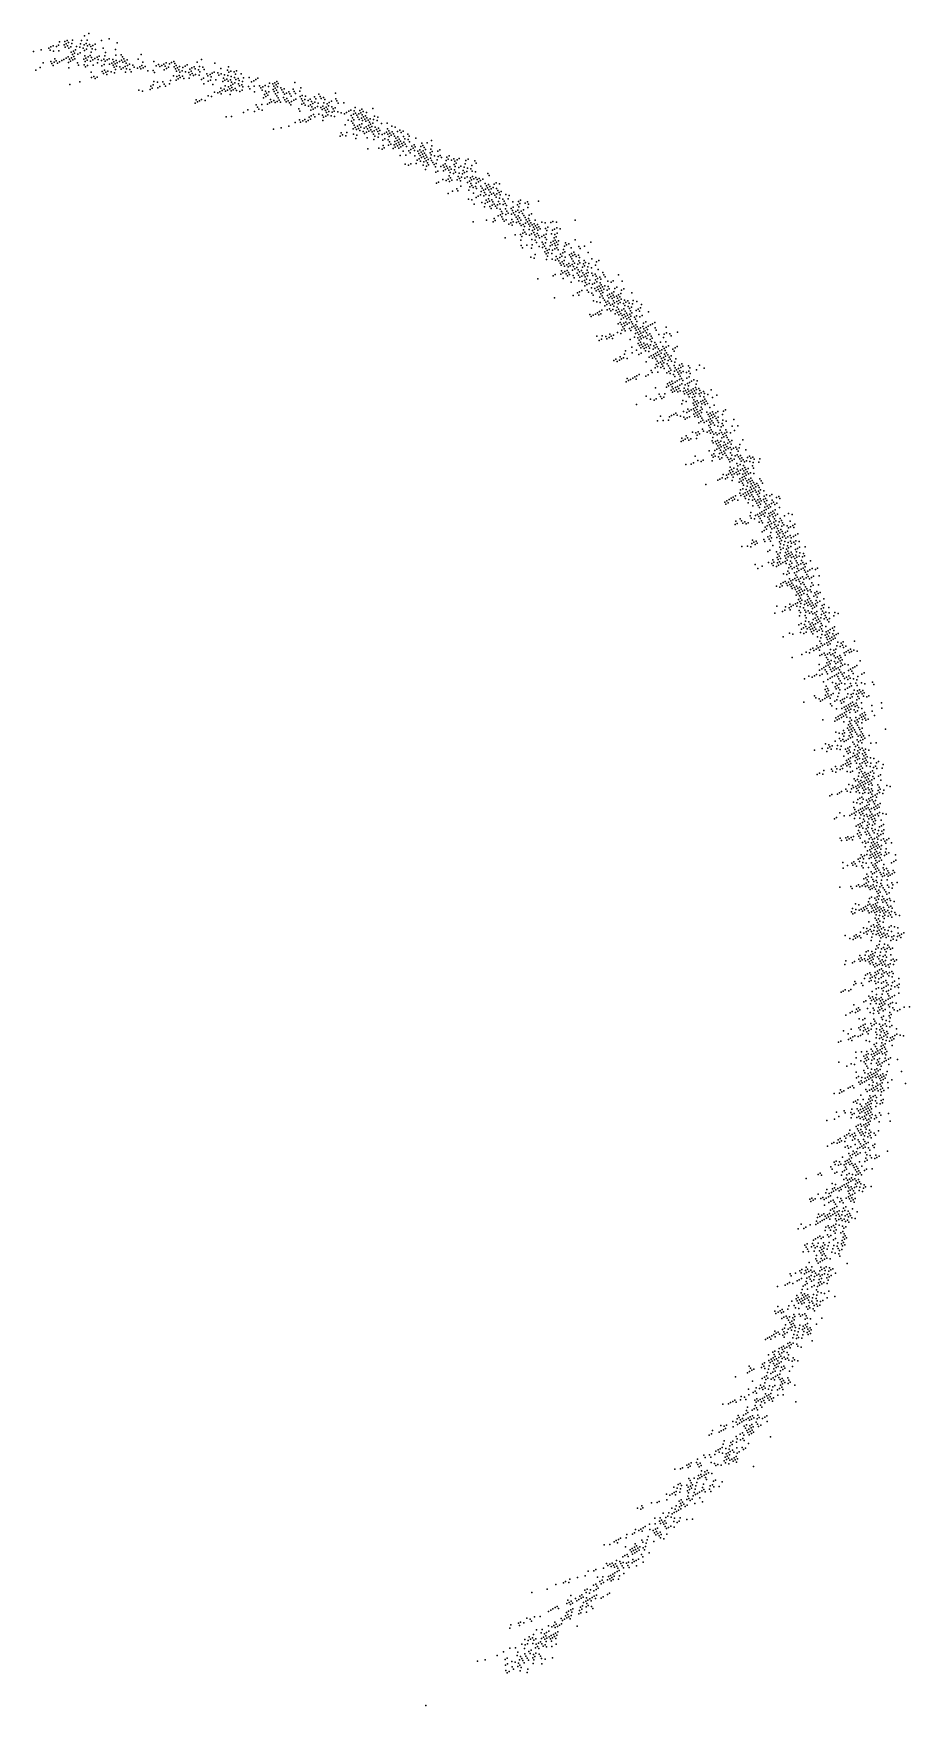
# Model space of a CAD drawing. Header units: millimetres. Extents: x -0.23 to 0.94, y -0.89 to 1.25.
# Drawn here: x -0.2276 to -0.1924, y 0.6034 to 0.6706 of the extents above.
import ezdxf

# ---------------------------------------------------------------- set-up
doc = ezdxf.new("R2010")
doc.units = ezdxf.units.MM

msp = doc.modelspace()

# ---------------------------------------------------------------- linework, layer by layer
at = {"layer": 'mainlayer', "color": 7, "lineweight": -3}
for p in [(-0.225368, 0.670644), (-0.227596, 0.669924), (-0.227288, 0.669988), (-0.22698, 0.670052), (-0.22693, 0.669966), (-0.226894, 0.670102), (-0.226808, 0.670152), (-0.226794, 0.66993), (-0.226672, 0.670116), (-0.226672, 0.670116), (-0.226586, 0.670166), (-0.226572, 0.669944), (-0.22655, 0.670302), (-0.226364, 0.67018), (-0.226328, 0.670316), (-0.226314, 0.670094), (-0.226278, 0.67023), (-0.226242, 0.670366), (-0.226228, 0.670144), (-0.226228, 0.670144), (-0.226192, 0.67028), (-0.226178, 0.670058), (-0.226092, 0.670108), (-0.226056, 0.670244), (-0.226056, 0.670244), (-0.22602, 0.67038), (-0.225992, 0.669936), (-0.225906, 0.669986), (-0.22587, 0.670122), (-0.225734, 0.670086), (-0.225734, 0.670086), (-0.225698, 0.670222), (-0.225662, 0.670358), (-0.225598, 0.67005), (-0.225562, 0.670186), (-0.225548, 0.669964), (-0.22554, 0.670544), (-0.225476, 0.670236), (-0.225462, 0.670014), (-0.22544, 0.670372), (-0.225426, 0.67015), (-0.22534, 0.6702), (-0.22529, 0.670114), (-0.22529, 0.670114), (-0.225276, 0.669892), (-0.22524, 0.670028), (-0.22524, 0.670028), (-0.225204, 0.670164), (-0.225118, 0.670214), (-0.225104, 0.669992), (-0.22486, 0.670364), (-0.224796, 0.670056), (-0.224552, 0.670428), (-0.224302, 0.669998), (-0.22423, 0.67027), (-0.227332, 0.669272), (-0.22721, 0.669458), (-0.226902, 0.669522), (-0.226852, 0.669436), (-0.226802, 0.66935), (-0.226766, 0.669486), (-0.22673, 0.669622), (-0.22668, 0.669536), (-0.22663, 0.66945), (-0.22663, 0.66945), (-0.22663, 0.66945), (-0.226544, 0.6695), (-0.226544, 0.6695), (-0.226458, 0.66955), (-0.226372, 0.6696), (-0.226372, 0.6696), (-0.226286, 0.66965), (-0.2262, 0.6697), (-0.226186, 0.669478), (-0.226172, 0.669256), (-0.22615, 0.669614), (-0.2261, 0.669528), (-0.226078, 0.669886), (-0.226078, 0.669886), (-0.226064, 0.669664), (-0.226028, 0.6698), (-0.226014, 0.669578), (-0.225978, 0.669714), (-0.225978, 0.669714), (-0.225942, 0.66985), (-0.225928, 0.669628), (-0.225928, 0.669628), (-0.225828, 0.669456), (-0.225806, 0.669814), (-0.225806, 0.669814), (-0.225778, 0.66937), (-0.22572, 0.669864), (-0.22557, 0.669606), (-0.225556, 0.669384), (-0.225534, 0.669742), (-0.225534, 0.669742), (-0.22552, 0.66952), (-0.225506, 0.669298), (-0.225484, 0.669656), (-0.225434, 0.66957), (-0.22542, 0.669348), (-0.225398, 0.669706), (-0.225312, 0.669756), (-0.225298, 0.669534), (-0.225262, 0.66967), (-0.225212, 0.669584), (-0.225212, 0.669584), (-0.225198, 0.669362), (-0.225126, 0.669634), (-0.22504, 0.669684), (-0.225026, 0.669462), (-0.22499, 0.669598), (-0.224954, 0.669734), (-0.224854, 0.669562), (-0.22484, 0.66934), (-0.224768, 0.669612), (-0.224754, 0.66939), (-0.224732, 0.669748), (-0.224718, 0.669526), (-0.224696, 0.669884), (-0.224632, 0.669576), (-0.224546, 0.669626), (-0.224532, 0.669404), (-0.224446, 0.669454), (-0.22441, 0.66959), (-0.224396, 0.669368), (-0.22436, 0.669504), (-0.224346, 0.669282), (-0.22431, 0.669418), (-0.224288, 0.669776), (-0.224274, 0.669554), (-0.224274, 0.669554), (-0.22426, 0.669332), (-0.224224, 0.669468), (-0.224138, 0.669518), (-0.224124, 0.669296), (-0.224066, 0.66979), (-0.224052, 0.669568), (-0.224016, 0.669704), (-0.224002, 0.669482), (-0.223988, 0.66926), (-0.223966, 0.669618), (-0.223916, 0.669532), (-0.223916, 0.669532), (-0.223902, 0.66931), (-0.223866, 0.669446), (-0.223852, 0.669224), (-0.22383, 0.669582), (-0.223816, 0.66936), (-0.223816, 0.66936), (-0.22373, 0.66941), (-0.223594, 0.669374), (-0.223544, 0.669288), (-0.223408, 0.669252), (-0.223386, 0.66961), (-0.223322, 0.669302), (-0.223264, 0.669796), (-0.223236, 0.669352), (-0.223236, 0.669352), (-0.2232, 0.669488), (-0.2232, 0.669488), (-0.223186, 0.669266), (-0.2231, 0.669316), (-0.2231, 0.669316), (-0.222756, 0.669516), (-0.222756, 0.669516), (-0.222656, 0.669344), (-0.22257, 0.669394), (-0.22252, 0.669308), (-0.22252, 0.669308), (-0.222434, 0.669358), (-0.222348, 0.669408), (-0.222298, 0.669322), (-0.222298, 0.669322), (-0.222298, 0.669322), (-0.222262, 0.669458), (-0.222262, 0.669458), (-0.222248, 0.669236), (-0.222162, 0.669286), (-0.222162, 0.669286), (-0.222126, 0.669422), (-0.22204, 0.669472), (-0.221954, 0.669522), (-0.22194, 0.6693), (-0.221904, 0.669436), (-0.221854, 0.66935), (-0.221804, 0.669264), (-0.221718, 0.669314), (-0.221718, 0.669314), (-0.221582, 0.669278), (-0.221582, 0.669278), (-0.221496, 0.669328), (-0.22141, 0.669378), (-0.221224, 0.669256), (-0.221138, 0.669306), (-0.221088, 0.66922), (-0.221016, 0.669492), (-0.220916, 0.66932), (-0.220844, 0.669592), (-0.22078, 0.669284), (-0.2203, 0.669448), (-0.220064, 0.66924), (-0.219756, 0.669304), (-0.227504, 0.669172), (-0.22613, 0.66859), (-0.225736, 0.668704), (-0.225736, 0.668704), (-0.22527, 0.66909), (-0.225256, 0.668868), (-0.22517, 0.668918), (-0.22512, 0.668832), (-0.225034, 0.668882), (-0.224826, 0.669118), (-0.224776, 0.669032), (-0.224776, 0.669032), (-0.22474, 0.669168), (-0.22469, 0.669082), (-0.22464, 0.668996), (-0.224604, 0.669132), (-0.224468, 0.669096), (-0.224332, 0.66906), (-0.224296, 0.669196), (-0.224074, 0.66921), (-0.224074, 0.66921), (-0.223888, 0.669088), (-0.223716, 0.669188), (-0.223666, 0.669102), (-0.223272, 0.669216), (-0.223, 0.669144), (-0.222786, 0.668578), (-0.222778, 0.669158), (-0.22275, 0.668714), (-0.222728, 0.669072), (-0.222614, 0.668678), (-0.222392, 0.668692), (-0.222342, 0.668606), (-0.222334, 0.669186), (-0.22212, 0.66862), (-0.222084, 0.668756), (-0.222084, 0.668756), (-0.221962, 0.668942), (-0.22189, 0.669214), (-0.221862, 0.66877), (-0.22184, 0.669128), (-0.22184, 0.669128), (-0.221826, 0.668906), (-0.221776, 0.66882), (-0.221776, 0.66882), (-0.221754, 0.669178), (-0.221754, 0.669178), (-0.221754, 0.669178), (-0.221754, 0.669178), (-0.22174, 0.668956), (-0.221704, 0.669092), (-0.22169, 0.66887), (-0.22169, 0.66887), (-0.22169, 0.66887), (-0.221618, 0.669142), (-0.221604, 0.66892), (-0.221554, 0.668834), (-0.221482, 0.669106), (-0.221346, 0.66907), (-0.221332, 0.668848), (-0.22131, 0.669206), (-0.221296, 0.668984), (-0.22126, 0.66912), (-0.22121, 0.669034), (-0.22116, 0.668948), (-0.221074, 0.668998), (-0.220952, 0.669184), (-0.220938, 0.668962), (-0.220938, 0.668962), (-0.220902, 0.669098), (-0.220902, 0.669098), (-0.220838, 0.66879), (-0.220752, 0.66884), (-0.220738, 0.668618), (-0.22073, 0.669198), (-0.22063, 0.669026), (-0.22058, 0.66894), (-0.220566, 0.668718), (-0.220494, 0.66899), (-0.22048, 0.668768), (-0.22048, 0.668768), (-0.220444, 0.668904), (-0.220408, 0.66904), (-0.220408, 0.66904), (-0.22038, 0.668596), (-0.22038, 0.668596), (-0.220322, 0.66909), (-0.220258, 0.668782), (-0.220258, 0.668782), (-0.220186, 0.669054), (-0.220136, 0.668968), (-0.220136, 0.668968), (-0.22005, 0.669018), (-0.219986, 0.66871), (-0.219986, 0.66871), (-0.21995, 0.668846), (-0.219914, 0.668982), (-0.2199, 0.66876), (-0.219814, 0.66881), (-0.219792, 0.669168), (-0.219792, 0.669168), (-0.219778, 0.668946), (-0.219764, 0.668724), (-0.219742, 0.669082), (-0.219678, 0.668774), (-0.219678, 0.668774), (-0.219678, 0.668774), (-0.219664, 0.668552), (-0.219656, 0.669132), (-0.219642, 0.66891), (-0.219628, 0.668688), (-0.219628, 0.668688), (-0.219628, 0.668688), (-0.219578, 0.668602), (-0.21952, 0.669096), (-0.21952, 0.669096), (-0.219506, 0.668874), (-0.219492, 0.668652), (-0.21947, 0.66901), (-0.219456, 0.668788), (-0.219434, 0.669146), (-0.21937, 0.668838), (-0.219356, 0.668616), (-0.219356, 0.668616), (-0.21932, 0.668752), (-0.219248, 0.669024), (-0.21922, 0.66858), (-0.219184, 0.668716), (-0.219148, 0.668852), (-0.218926, 0.668866), (-0.218826, 0.668694), (-0.21874, 0.668744), (-0.218654, 0.668794), (-0.218568, 0.668844), (-0.218282, 0.66855), (-0.21811, 0.66865), (-0.21811, 0.66865), (-0.217974, 0.668614), (-0.217888, 0.668664), (-0.217838, 0.668578), (-0.217802, 0.668714), (-0.217752, 0.668628), (-0.217086, 0.66867), (-0.223352, 0.668364), (-0.223216, 0.668328), (-0.222908, 0.668392), (-0.222872, 0.668528), (-0.222822, 0.668442), (-0.2226, 0.668456), (-0.222514, 0.668506), (-0.222514, 0.668506), (-0.222292, 0.66852), (-0.221054, 0.667974), (-0.221004, 0.667888), (-0.221004, 0.667888), (-0.220918, 0.667938), (-0.220832, 0.667988), (-0.220696, 0.667952), (-0.220574, 0.668138), (-0.220438, 0.668102), (-0.220316, 0.668288), (-0.22018, 0.668252), (-0.22018, 0.668252), (-0.220094, 0.668302), (-0.220058, 0.668438), (-0.220044, 0.668216), (-0.220008, 0.668352), (-0.219922, 0.668402), (-0.219922, 0.668402), (-0.219886, 0.668538), (-0.219872, 0.668316), (-0.219872, 0.668316), (-0.219786, 0.668366), (-0.21975, 0.668502), (-0.2197, 0.668416), (-0.219686, 0.668194), (-0.21965, 0.66833), (-0.219614, 0.668466), (-0.219614, 0.668466), (-0.219564, 0.66838), (-0.219564, 0.66838), (-0.219478, 0.66843), (-0.219428, 0.668344), (-0.219306, 0.66853), (-0.219306, 0.66853), (-0.219292, 0.668308), (-0.219206, 0.668358), (-0.21917, 0.668494), (-0.218948, 0.668508), (-0.218948, 0.668508), (-0.218898, 0.668422), (-0.218726, 0.668522), (-0.218726, 0.668522), (-0.218712, 0.6683), (-0.218504, 0.668536), (-0.218504, 0.668536), (-0.218454, 0.66845), (-0.218454, 0.66845), (-0.218404, 0.668364), (-0.218404, 0.668364), (-0.218368, 0.6685), (-0.21834, 0.668056), (-0.218304, 0.668192), (-0.218268, 0.668328), (-0.218268, 0.668328), (-0.218254, 0.668106), (-0.218218, 0.668242), (-0.218168, 0.668156), (-0.218168, 0.668156), (-0.218146, 0.668514), (-0.218132, 0.668292), (-0.218132, 0.668292), (-0.218068, 0.667984), (-0.218068, 0.667984), (-0.218018, 0.667898), (-0.21796, 0.668392), (-0.21796, 0.668392), (-0.21796, 0.668392), (-0.217932, 0.667948), (-0.217924, 0.668528), (-0.21791, 0.668306), (-0.217874, 0.668442), (-0.21786, 0.66822), (-0.21786, 0.66822), (-0.217824, 0.668356), (-0.21781, 0.668134), (-0.217796, 0.667912), (-0.217788, 0.668492), (-0.217788, 0.668492), (-0.217774, 0.66827), (-0.21776, 0.668048), (-0.21771, 0.667962), (-0.21771, 0.667962), (-0.21766, 0.667876), (-0.217652, 0.668456), (-0.217602, 0.66837), (-0.217552, 0.668284), (-0.217538, 0.668062), (-0.217516, 0.66842), (-0.217502, 0.668198), (-0.217502, 0.668198), (-0.217502, 0.668198), (-0.217488, 0.667976), (-0.217488, 0.667976), (-0.217438, 0.66789), (-0.217438, 0.66789), (-0.217416, 0.668248), (-0.217402, 0.668026), (-0.217402, 0.668026), (-0.217352, 0.66794), (-0.21733, 0.668298), (-0.21728, 0.668212), (-0.21723, 0.668126), (-0.217216, 0.667904), (-0.217158, 0.668398), (-0.21713, 0.667954), (-0.217108, 0.668312), (-0.217058, 0.668226), (-0.217044, 0.668004), (-0.216886, 0.668326), (-0.216872, 0.668104), (-0.21685, 0.668462), (-0.216822, 0.668018), (-0.216786, 0.668154), (-0.216772, 0.667932), (-0.216686, 0.667982), (-0.216686, 0.667982), (-0.21665, 0.668118), (-0.21655, 0.667946), (-0.216464, 0.667996), (-0.216464, 0.667996), (-0.216414, 0.66791), (-0.216414, 0.66791), (-0.216292, 0.668096), (-0.216278, 0.667874), (-0.216242, 0.66801), (-0.216242, 0.66801), (-0.21612, 0.668196), (-0.21607, 0.66811), (-0.21602, 0.668024), (-0.21602, 0.668024), (-0.215934, 0.668074), (-0.215884, 0.667988), (-0.215612, 0.667916), (-0.215454, 0.668238), (-0.21544, 0.668016), (-0.21539, 0.66793), (-0.22109, 0.667838), (-0.219852, 0.667292), (-0.21963, 0.667306), (-0.21963, 0.667306), (-0.21963, 0.667306), (-0.21915, 0.66747), (-0.21915, 0.66747), (-0.218978, 0.66757), (-0.218706, 0.667498), (-0.218634, 0.66777), (-0.218584, 0.667684), (-0.218534, 0.667598), (-0.218412, 0.667784), (-0.218398, 0.667562), (-0.21819, 0.667798), (-0.218104, 0.667848), (-0.217882, 0.667862), (-0.217882, 0.667862), (-0.217302, 0.667854), (-0.217252, 0.667768), (-0.21693, 0.66761), (-0.21693, 0.66761), (-0.21688, 0.667524), (-0.216808, 0.667796), (-0.216722, 0.667846), (-0.216672, 0.66776), (-0.216672, 0.66776), (-0.216536, 0.667724), (-0.216508, 0.66728), (-0.21645, 0.667774), (-0.216436, 0.667552), (-0.216422, 0.66733), (-0.2164, 0.667688), (-0.2164, 0.667688), (-0.216364, 0.667824), (-0.21635, 0.667602), (-0.21635, 0.667602), (-0.216336, 0.66738), (-0.216336, 0.66738), (-0.216286, 0.667294), (-0.216264, 0.667652), (-0.216178, 0.667702), (-0.216142, 0.667838), (-0.216114, 0.667394), (-0.216114, 0.667394), (-0.216042, 0.667666), (-0.215992, 0.66758), (-0.215978, 0.667358), (-0.215956, 0.667716), (-0.215928, 0.667272), (-0.21592, 0.667852), (-0.215906, 0.66763), (-0.215856, 0.667544), (-0.215856, 0.667544), (-0.215856, 0.667544), (-0.215842, 0.667322), (-0.21582, 0.66768), (-0.215806, 0.667458), (-0.215806, 0.667458), (-0.215784, 0.667816), (-0.21577, 0.667594), (-0.215756, 0.667372), (-0.215756, 0.667372), (-0.215734, 0.66773), (-0.21572, 0.667508), (-0.215698, 0.667866), (-0.21562, 0.667336), (-0.21562, 0.667336), (-0.215598, 0.667694), (-0.215584, 0.667472), (-0.215548, 0.667608), (-0.215498, 0.667522), (-0.215484, 0.6673), (-0.215484, 0.6673), (-0.215462, 0.667658), (-0.215462, 0.667658), (-0.215362, 0.667486), (-0.21534, 0.667844), (-0.215226, 0.66745), (-0.215118, 0.667858), (-0.21509, 0.667414), (-0.215004, 0.667464), (-0.214918, 0.667514), (-0.214918, 0.667514), (-0.214832, 0.667564), (-0.214832, 0.667564), (-0.214818, 0.667342), (-0.214768, 0.667256), (-0.214732, 0.667392), (-0.214732, 0.667392), (-0.214696, 0.667528), (-0.21466, 0.667664), (-0.214646, 0.667442), (-0.214596, 0.667356), (-0.214546, 0.66727), (-0.21451, 0.667406), (-0.21451, 0.667406), (-0.214474, 0.667542), (-0.214424, 0.667456), (-0.214424, 0.667456), (-0.21441, 0.667234), (-0.214388, 0.667592), (-0.214388, 0.667592), (-0.214374, 0.66737), (-0.214374, 0.66737), (-0.214338, 0.667506), (-0.214324, 0.667284), (-0.214238, 0.667334), (-0.214202, 0.66747), (-0.214202, 0.66747), (-0.214188, 0.667248), (-0.214052, 0.667212), (-0.213944, 0.66762), (-0.21388, 0.667312), (-0.21388, 0.667312), (-0.21388, 0.667312), (-0.213744, 0.667276), (-0.217948, 0.666788), (-0.21764, 0.666852), (-0.217332, 0.666916), (-0.217074, 0.667066), (-0.217074, 0.667066), (-0.216902, 0.667166), (-0.216852, 0.66708), (-0.216766, 0.66713), (-0.21668, 0.66718), (-0.21663, 0.667094), (-0.21663, 0.667094), (-0.216544, 0.667144), (-0.216458, 0.667194), (-0.215964, 0.667136), (-0.21522, 0.666648), (-0.21522, 0.666648), (-0.21517, 0.666562), (-0.21517, 0.666562), (-0.215062, 0.66697), (-0.214998, 0.666662), (-0.21494, 0.667156), (-0.214804, 0.66712), (-0.214754, 0.667034), (-0.21474, 0.666812), (-0.214726, 0.66659), (-0.214718, 0.66717), (-0.214718, 0.66717), (-0.214704, 0.666948), (-0.214654, 0.666862), (-0.214604, 0.666776), (-0.21459, 0.666554), (-0.214568, 0.666912), (-0.214568, 0.666912), (-0.214518, 0.666826), (-0.214518, 0.666826), (-0.214496, 0.667184), (-0.214482, 0.666962), (-0.214468, 0.66674), (-0.214432, 0.666876), (-0.214396, 0.667012), (-0.21436, 0.667148), (-0.214332, 0.666704), (-0.214296, 0.66684), (-0.214282, 0.666618), (-0.214274, 0.667198), (-0.214224, 0.667112), (-0.214224, 0.667112), (-0.21421, 0.66689), (-0.214196, 0.666668), (-0.21416, 0.666804), (-0.21416, 0.666804), (-0.214138, 0.667162), (-0.214124, 0.66694), (-0.21411, 0.666718), (-0.214088, 0.667076), (-0.214074, 0.666854), (-0.214074, 0.666854), (-0.214038, 0.66699), (-0.214024, 0.666768), (-0.213988, 0.666904), (-0.213974, 0.666682), (-0.213974, 0.666682), (-0.213952, 0.66704), (-0.213924, 0.666596), (-0.213916, 0.667176), (-0.213888, 0.666732), (-0.213852, 0.666868), (-0.213802, 0.666782), (-0.213802, 0.666782), (-0.21378, 0.66714), (-0.21378, 0.66714), (-0.21378, 0.66714), (-0.213752, 0.666696), (-0.213716, 0.666832), (-0.213702, 0.66661), (-0.213702, 0.66661), (-0.213702, 0.66661), (-0.213666, 0.666746), (-0.213594, 0.667018), (-0.213566, 0.666574), (-0.21348, 0.666624), (-0.213394, 0.666674), (-0.213372, 0.667032), (-0.213372, 0.667032), (-0.213372, 0.667032), (-0.213358, 0.66681), (-0.213344, 0.666588), (-0.213308, 0.666724), (-0.213258, 0.666638), (-0.213208, 0.666552), (-0.213186, 0.66691), (-0.213172, 0.666688), (-0.213122, 0.666602), (-0.21305, 0.666874), (-0.21295, 0.666702), (-0.212864, 0.666752), (-0.212814, 0.666666), (-0.212814, 0.666666), (-0.212728, 0.666716), (-0.212542, 0.666594), (-0.212542, 0.666594), (-0.215256, 0.666512), (-0.215256, 0.666512), (-0.215034, 0.666526), (-0.214626, 0.666418), (-0.214182, 0.666446), (-0.214154, 0.666002), (-0.21391, 0.666374), (-0.213874, 0.66651), (-0.213738, 0.666474), (-0.213738, 0.666474), (-0.21371, 0.66603), (-0.213574, 0.665994), (-0.213552, 0.666352), (-0.213538, 0.66613), (-0.213538, 0.66613), (-0.213488, 0.666044), (-0.213488, 0.666044), (-0.213488, 0.666044), (-0.213466, 0.666402), (-0.213466, 0.666402), (-0.213466, 0.666402), (-0.21333, 0.666366), (-0.213316, 0.666144), (-0.213294, 0.666502), (-0.213294, 0.666502), (-0.21328, 0.66628), (-0.21323, 0.666194), (-0.21323, 0.666194), (-0.21313, 0.666022), (-0.213094, 0.666158), (-0.213072, 0.666516), (-0.213072, 0.666516), (-0.213058, 0.666294), (-0.213058, 0.666294), (-0.213044, 0.666072), (-0.213022, 0.66643), (-0.213008, 0.666208), (-0.212972, 0.666344), (-0.212972, 0.666344), (-0.212972, 0.666344), (-0.212958, 0.666122), (-0.212936, 0.66648), (-0.212922, 0.666258), (-0.212908, 0.666036), (-0.212886, 0.666394), (-0.212872, 0.666172), (-0.212836, 0.666308), (-0.212822, 0.666086), (-0.212786, 0.666222), (-0.212786, 0.666222), (-0.212736, 0.666136), (-0.212736, 0.666136), (-0.212722, 0.665914), (-0.212714, 0.666494), (-0.212714, 0.666494), (-0.2127, 0.666272), (-0.2127, 0.666272), (-0.212664, 0.666408), (-0.212664, 0.666408), (-0.21265, 0.666186), (-0.21265, 0.666186), (-0.21265, 0.666186), (-0.2126, 0.6661), (-0.2126, 0.6661), (-0.212528, 0.666372), (-0.2125, 0.665928), (-0.212492, 0.666508), (-0.212478, 0.666286), (-0.212478, 0.666286), (-0.212414, 0.665978), (-0.212378, 0.666114), (-0.212378, 0.666114), (-0.212378, 0.666114), (-0.212328, 0.666028), (-0.212328, 0.666028), (-0.212292, 0.666164), (-0.212278, 0.665942), (-0.212242, 0.666078), (-0.21222, 0.666436), (-0.212142, 0.665906), (-0.212056, 0.665956), (-0.212056, 0.665956), (-0.212056, 0.665956), (-0.21202, 0.666092), (-0.21202, 0.666092), (-0.21202, 0.666092), (-0.212006, 0.66587), (-0.211984, 0.666228), (-0.211934, 0.666142), (-0.21192, 0.66592), (-0.211884, 0.666056), (-0.211834, 0.66597), (-0.211762, 0.666242), (-0.211612, 0.665984), (-0.211612, 0.665984), (-0.21159, 0.666342), (-0.211576, 0.66612), (-0.211562, 0.665898), (-0.211562, 0.665898), (-0.21134, 0.665912), (-0.211254, 0.665962), (-0.212844, 0.665728), (-0.212644, 0.665384), (-0.212622, 0.665742), (-0.212622, 0.665742), (-0.212508, 0.665348), (-0.212508, 0.665348), (-0.21245, 0.665842), (-0.212422, 0.665398), (-0.212264, 0.66572), (-0.2122, 0.665412), (-0.2122, 0.665412), (-0.212164, 0.665548), (-0.212092, 0.66582), (-0.212092, 0.66582), (-0.212078, 0.665598), (-0.212042, 0.665734), (-0.212028, 0.665512), (-0.211992, 0.665648), (-0.211956, 0.665784), (-0.211956, 0.665784), (-0.211928, 0.66534), (-0.211906, 0.665698), (-0.211906, 0.665698), (-0.211892, 0.665476), (-0.21187, 0.665834), (-0.211856, 0.665612), (-0.21182, 0.665748), (-0.211806, 0.665526), (-0.211792, 0.665304), (-0.21177, 0.665662), (-0.21177, 0.665662), (-0.211756, 0.66544), (-0.211756, 0.66544), (-0.21172, 0.665576), (-0.211706, 0.665354), (-0.211648, 0.665848), (-0.211634, 0.665626), (-0.211634, 0.665626), (-0.211598, 0.665762), (-0.211598, 0.665762), (-0.211584, 0.66554), (-0.211584, 0.66554), (-0.211584, 0.66554), (-0.211584, 0.66554), (-0.211534, 0.665454), (-0.211534, 0.665454), (-0.211484, 0.665368), (-0.211462, 0.665726), (-0.211462, 0.665726), (-0.211434, 0.665282), (-0.211398, 0.665418), (-0.211362, 0.665554), (-0.211326, 0.66569), (-0.21124, 0.66574), (-0.211212, 0.665296), (-0.21119, 0.665654), (-0.211126, 0.665346), (-0.211076, 0.66526), (-0.211076, 0.66526), (-0.21104, 0.665396), (-0.21104, 0.665396), (-0.211004, 0.665532), (-0.21099, 0.66531), (-0.210968, 0.665668), (-0.21094, 0.665224), (-0.210918, 0.665582), (-0.210882, 0.665718), (-0.210854, 0.665274), (-0.210854, 0.665274), (-0.210854, 0.665274), (-0.210804, 0.665188), (-0.210782, 0.665546), (-0.210696, 0.665596), (-0.210682, 0.665374), (-0.210646, 0.66551), (-0.210632, 0.665288), (-0.210596, 0.665424), (-0.210596, 0.665424), (-0.21056, 0.66556), (-0.210496, 0.665252), (-0.210496, 0.665252), (-0.210474, 0.66561), (-0.210474, 0.66561), (-0.21041, 0.665302), (-0.210274, 0.665266), (-0.210238, 0.665402), (-0.210202, 0.665538), (-0.210138, 0.66523), (-0.210116, 0.665588), (-0.210002, 0.665194), (-0.210002, 0.665194), (-0.209966, 0.66533), (-0.209966, 0.66533), (-0.209844, 0.665516), (-0.209794, 0.66543), (-0.211828, 0.665168), (-0.21142, 0.66506), (-0.211392, 0.664616), (-0.211334, 0.66511), (-0.211306, 0.664666), (-0.211134, 0.664766), (-0.211112, 0.665124), (-0.211026, 0.665174), (-0.210998, 0.66473), (-0.210912, 0.66478), (-0.21089, 0.665138), (-0.210876, 0.664916), (-0.210862, 0.664694), (-0.21084, 0.665052), (-0.210826, 0.66483), (-0.210776, 0.664744), (-0.210776, 0.664744), (-0.210776, 0.664744), (-0.210704, 0.665016), (-0.210668, 0.665152), (-0.210618, 0.665066), (-0.210618, 0.665066), (-0.210618, 0.665066), (-0.210554, 0.664758), (-0.210518, 0.664894), (-0.210482, 0.66503), (-0.210468, 0.664808), (-0.210468, 0.664808), (-0.210418, 0.664722), (-0.210382, 0.664858), (-0.210382, 0.664858), (-0.210346, 0.664994), (-0.210346, 0.664994), (-0.210346, 0.664994), (-0.21031, 0.66513), (-0.21026, 0.665044), (-0.210246, 0.664822), (-0.210246, 0.664822), (-0.210174, 0.665094), (-0.21016, 0.664872), (-0.21016, 0.664872), (-0.21016, 0.664872), (-0.210146, 0.66465), (-0.21006, 0.6647), (-0.21006, 0.6647), (-0.210024, 0.664836), (-0.210024, 0.664836), (-0.21001, 0.664614), (-0.209974, 0.66475), (-0.209974, 0.66475), (-0.20996, 0.664528), (-0.20996, 0.664528), (-0.209952, 0.665108), (-0.209938, 0.664886), (-0.209888, 0.6648), (-0.209816, 0.665072), (-0.209802, 0.66485), (-0.209788, 0.664628), (-0.209752, 0.664764), (-0.209752, 0.664764), (-0.209702, 0.664678), (-0.209666, 0.664814), (-0.209666, 0.664814), (-0.209616, 0.664728), (-0.209616, 0.664728), (-0.20953, 0.664778), (-0.20943, 0.664606), (-0.20938, 0.66452), (-0.20938, 0.66452), (-0.20938, 0.66452), (-0.209322, 0.665014), (-0.209294, 0.66457), (-0.209272, 0.664928), (-0.209072, 0.664584), (-0.208986, 0.664634), (-0.20885, 0.664598), (-0.21092, 0.6642), (-0.210748, 0.6643), (-0.210748, 0.6643), (-0.210576, 0.6644), (-0.210526, 0.664314), (-0.210404, 0.6645), (-0.210104, 0.663984), (-0.210082, 0.664342), (-0.210046, 0.664478), (-0.209968, 0.663948), (-0.209968, 0.663948), (-0.20991, 0.664442), (-0.20991, 0.664442), (-0.209896, 0.66422), (-0.209824, 0.664492), (-0.209796, 0.664048), (-0.209774, 0.664406), (-0.20971, 0.664098), (-0.20971, 0.664098), (-0.209624, 0.664148), (-0.209624, 0.664148), (-0.209602, 0.664506), (-0.209588, 0.664284), (-0.20956, 0.66384), (-0.209552, 0.66442), (-0.209502, 0.664334), (-0.209488, 0.664112), (-0.209488, 0.664112), (-0.209488, 0.664112), (-0.209452, 0.664248), (-0.209452, 0.664248), (-0.209416, 0.664384), (-0.209416, 0.664384), (-0.209416, 0.664384), (-0.209402, 0.664162), (-0.209388, 0.66394), (-0.209338, 0.663854), (-0.20933, 0.664434), (-0.209302, 0.66399), (-0.20928, 0.664348), (-0.209266, 0.664126), (-0.209266, 0.664126), (-0.209252, 0.663904), (-0.209244, 0.664484), (-0.209244, 0.664484), (-0.20923, 0.664262), (-0.209194, 0.664398), (-0.209194, 0.664398), (-0.209194, 0.664398), (-0.20918, 0.664176), (-0.209166, 0.663954), (-0.209116, 0.663868), (-0.209116, 0.663868), (-0.209108, 0.664448), (-0.209094, 0.664226), (-0.209094, 0.664226), (-0.209044, 0.66414), (-0.209044, 0.66414), (-0.208994, 0.664054), (-0.208972, 0.664412), (-0.208958, 0.66419), (-0.208958, 0.66419), (-0.208922, 0.664326), (-0.208922, 0.664326), (-0.208894, 0.663882), (-0.208894, 0.663882), (-0.208872, 0.66424), (-0.208858, 0.664018), (-0.208858, 0.664018), (-0.208822, 0.664154), (-0.208822, 0.664154), (-0.208822, 0.664154), (-0.208822, 0.664154), (-0.208786, 0.66429), (-0.208722, 0.663982), (-0.208672, 0.663896), (-0.2086, 0.664168), (-0.2085, 0.663996), (-0.208464, 0.664132), (-0.208464, 0.664132), (-0.208314, 0.663874), (-0.208092, 0.663888), (-0.208092, 0.663888), (-0.208006, 0.663938), (-0.207734, 0.663866), (-0.20729, 0.663894), (-0.209868, 0.663776), (-0.20946, 0.663668), (-0.209424, 0.663804), (-0.209238, 0.663682), (-0.209188, 0.663596), (-0.209152, 0.663732), (-0.209074, 0.663202), (-0.209066, 0.663782), (-0.209066, 0.663782), (-0.209016, 0.663696), (-0.209016, 0.663696), (-0.208966, 0.66361), (-0.20893, 0.663746), (-0.208902, 0.663302), (-0.208902, 0.663302), (-0.208902, 0.663302), (-0.208844, 0.663796), (-0.208844, 0.663796), (-0.20883, 0.663574), (-0.208816, 0.663352), (-0.20878, 0.663488), (-0.208766, 0.663266), (-0.20873, 0.663402), (-0.208716, 0.66318), (-0.208708, 0.66376), (-0.208622, 0.66381), (-0.208622, 0.66381), (-0.208608, 0.663588), (-0.208608, 0.663588), (-0.208594, 0.663366), (-0.208572, 0.663724), (-0.208558, 0.663502), (-0.208558, 0.663502), (-0.208508, 0.663416), (-0.208386, 0.663602), (-0.208372, 0.66338), (-0.208336, 0.663516), (-0.208336, 0.663516), (-0.208336, 0.663516), (-0.2083, 0.663652), (-0.208286, 0.66343), (-0.208286, 0.66343), (-0.208286, 0.66343), (-0.208236, 0.663344), (-0.2082, 0.66348), (-0.2082, 0.66348), (-0.208186, 0.663258), (-0.208186, 0.663258), (-0.208136, 0.663172), (-0.208128, 0.663752), (-0.208128, 0.663752), (-0.208114, 0.66353), (-0.208114, 0.66353), (-0.2081, 0.663308), (-0.208078, 0.663666), (-0.208078, 0.663666), (-0.208064, 0.663444), (-0.20805, 0.663222), (-0.208042, 0.663802), (-0.208042, 0.663802), (-0.208042, 0.663802), (-0.207978, 0.663494), (-0.207978, 0.663494), (-0.207928, 0.663408), (-0.207892, 0.663544), (-0.207892, 0.663544), (-0.207878, 0.663322), (-0.207828, 0.663236), (-0.20782, 0.663816), (-0.20772, 0.663644), (-0.207692, 0.6632), (-0.207684, 0.66378), (-0.207656, 0.663336), (-0.20757, 0.663386), (-0.209912, 0.66306), (-0.209382, 0.663138), (-0.209382, 0.663138), (-0.20911, 0.663066), (-0.209024, 0.663116), (-0.208666, 0.663094), (-0.208666, 0.663094), (-0.20858, 0.663144), (-0.20858, 0.663144), (-0.20848, 0.662972), (-0.20848, 0.662972), (-0.20848, 0.662972), (-0.208394, 0.663022), (-0.208358, 0.663158), (-0.208344, 0.662936), (-0.208308, 0.663072), (-0.20823, 0.662542), (-0.208172, 0.663036), (-0.208086, 0.663086), (-0.208036, 0.663), (-0.208036, 0.663), (-0.208008, 0.662556), (-0.208008, 0.662556), (-0.208, 0.663136), (-0.208, 0.663136), (-0.207986, 0.662914), (-0.207986, 0.662914), (-0.207986, 0.662914), (-0.207922, 0.662606), (-0.2079, 0.662964), (-0.2079, 0.662964), (-0.207886, 0.662742), (-0.20785, 0.662878), (-0.207836, 0.662656), (-0.207814, 0.663014), (-0.207786, 0.66257), (-0.207786, 0.66257), (-0.207778, 0.66315), (-0.207728, 0.663064), (-0.207728, 0.663064), (-0.207678, 0.662978), (-0.207664, 0.662756), (-0.20765, 0.662534), (-0.207642, 0.663114), (-0.207628, 0.662892), (-0.207592, 0.663028), (-0.207564, 0.662584), (-0.207542, 0.662942), (-0.207542, 0.662942), (-0.207528, 0.66272), (-0.207492, 0.662856), (-0.207492, 0.662856), (-0.207478, 0.662634), (-0.207456, 0.662992), (-0.207442, 0.66277), (-0.207442, 0.66277), (-0.207428, 0.662548), (-0.20742, 0.663128), (-0.207406, 0.662906), (-0.207356, 0.66282), (-0.207356, 0.66282), (-0.207356, 0.66282), (-0.207342, 0.662598), (-0.20732, 0.662956), (-0.207306, 0.662734), (-0.207292, 0.662512), (-0.20727, 0.66287), (-0.20722, 0.662784), (-0.20722, 0.662784), (-0.207148, 0.663056), (-0.207148, 0.663056), (-0.20707, 0.662526), (-0.20707, 0.662526), (-0.207012, 0.66302), (-0.206998, 0.662798), (-0.206984, 0.662576), (-0.206948, 0.662712), (-0.206912, 0.662848), (-0.20679, 0.663034), (-0.206762, 0.66259), (-0.206726, 0.662726), (-0.206704, 0.663084), (-0.20664, 0.662776), (-0.20664, 0.662776), (-0.206626, 0.662554), (-0.206568, 0.663048), (-0.206554, 0.662826), (-0.20654, 0.662604), (-0.206418, 0.66279), (-0.205816, 0.66314), (-0.208624, 0.662428), (-0.207994, 0.662334), (-0.20798, 0.662112), (-0.207958, 0.66247), (-0.207958, 0.66247), (-0.20793, 0.662026), (-0.207758, 0.662126), (-0.207572, 0.662004), (-0.20755, 0.662362), (-0.207536, 0.66214), (-0.207414, 0.662326), (-0.207414, 0.662326), (-0.207378, 0.662462), (-0.207364, 0.66224), (-0.207264, 0.662068), (-0.207242, 0.662426), (-0.207242, 0.662426), (-0.207156, 0.662476), (-0.207142, 0.662254), (-0.207142, 0.662254), (-0.207142, 0.662254), (-0.207128, 0.662032), (-0.207128, 0.662032), (-0.207092, 0.662168), (-0.207042, 0.662082), (-0.207042, 0.662082), (-0.207042, 0.662082), (-0.207028, 0.66186), (-0.20702, 0.66244), (-0.20702, 0.66244), (-0.207006, 0.662218), (-0.206992, 0.661996), (-0.20697, 0.662354), (-0.206942, 0.66191), (-0.206892, 0.661824), (-0.206892, 0.661824), (-0.206892, 0.661824), (-0.206892, 0.661824), (-0.206856, 0.66196), (-0.20682, 0.662096), (-0.20682, 0.662096), (-0.206784, 0.662232), (-0.206784, 0.662232), (-0.206784, 0.662232), (-0.206734, 0.662146), (-0.20672, 0.661924), (-0.206698, 0.662282), (-0.206662, 0.662418), (-0.206648, 0.662196), (-0.206634, 0.661974), (-0.206634, 0.661974), (-0.206634, 0.661974), (-0.206634, 0.661974), (-0.206634, 0.661974), (-0.206612, 0.662332), (-0.206598, 0.66211), (-0.206576, 0.662468), (-0.206576, 0.662468), (-0.206562, 0.662246), (-0.206548, 0.662024), (-0.206512, 0.66216), (-0.206498, 0.661938), (-0.206476, 0.662296), (-0.206276, 0.661952), (-0.206276, 0.661952), (-0.20624, 0.662088), (-0.206226, 0.661866), (-0.206204, 0.662224), (-0.206154, 0.662138), (-0.206068, 0.662188), (-0.205968, 0.662016), (-0.205868, 0.661844), (-0.20581, 0.662338), (-0.20566, 0.66208), (-0.20561, 0.661994), (-0.205438, 0.662094), (-0.205288, 0.661836), (-0.20518, 0.662244), (-0.207594, 0.661646), (-0.207458, 0.66161), (-0.207422, 0.661746), (-0.206978, 0.661774), (-0.206978, 0.661774), (-0.206964, 0.661552), (-0.206964, 0.661552), (-0.206928, 0.661688), (-0.206756, 0.661788), (-0.206742, 0.661566), (-0.206742, 0.661566), (-0.206606, 0.66153), (-0.20657, 0.661666), (-0.20652, 0.66158), (-0.20647, 0.661494), (-0.206434, 0.66163), (-0.20642, 0.661408), (-0.20642, 0.661408), (-0.20642, 0.661408), (-0.206398, 0.661766), (-0.206398, 0.661766), (-0.20637, 0.661322), (-0.206348, 0.66168), (-0.206334, 0.661458), (-0.206334, 0.661458), (-0.206312, 0.661816), (-0.206312, 0.661816), (-0.206284, 0.661372), (-0.206248, 0.661508), (-0.206234, 0.661286), (-0.206212, 0.661644), (-0.206148, 0.661336), (-0.206098, 0.66125), (-0.206062, 0.661386), (-0.20604, 0.661744), (-0.20604, 0.661744), (-0.206012, 0.6613), (-0.206012, 0.6613), (-0.20599, 0.661658), (-0.20599, 0.661658), (-0.205954, 0.661794), (-0.20594, 0.661572), (-0.205926, 0.66135), (-0.205904, 0.661708), (-0.205904, 0.661708), (-0.20589, 0.661486), (-0.205876, 0.661264), (-0.20584, 0.6614), (-0.205826, 0.661178), (-0.205818, 0.661758), (-0.205768, 0.661672), (-0.20574, 0.661228), (-0.205704, 0.661364), (-0.205682, 0.661722), (-0.205668, 0.6615), (-0.205632, 0.661636), (-0.205632, 0.661636), (-0.205618, 0.661414), (-0.205618, 0.661414), (-0.205518, 0.661242), (-0.205518, 0.661242), (-0.205482, 0.661378), (-0.205482, 0.661378), (-0.205482, 0.661378), (-0.205446, 0.661514), (-0.205432, 0.661292), (-0.205396, 0.661428), (-0.205296, 0.661256), (-0.20526, 0.661392), (-0.20516, 0.66122), (-0.205138, 0.661578), (-0.204988, 0.66132), (-0.204952, 0.661456), (-0.204888, 0.661148), (-0.204866, 0.661506), (-0.207316, 0.660772), (-0.2067, 0.6609), (-0.206614, 0.66095), (-0.206392, 0.660964), (-0.206392, 0.660964), (-0.206356, 0.6611), (-0.206306, 0.661014), (-0.206306, 0.661014), (-0.206292, 0.660792), (-0.20622, 0.661064), (-0.20622, 0.661064), (-0.20617, 0.660978), (-0.206134, 0.661114), (-0.20612, 0.660892), (-0.206084, 0.661028), (-0.206084, 0.661028), (-0.206034, 0.660942), (-0.20597, 0.660634), (-0.205912, 0.661128), (-0.205912, 0.661128), (-0.205898, 0.660906), (-0.205898, 0.660906), (-0.205848, 0.66082), (-0.205726, 0.661006), (-0.20569, 0.661142), (-0.20569, 0.661142), (-0.205676, 0.66092), (-0.205662, 0.660698), (-0.20564, 0.661056), (-0.205626, 0.660834), (-0.205554, 0.661106), (-0.20554, 0.660884), (-0.205526, 0.660662), (-0.205504, 0.66102), (-0.205504, 0.66102), (-0.205454, 0.660934), (-0.205454, 0.660934), (-0.20544, 0.660712), (-0.20544, 0.660712), (-0.20544, 0.660712), (-0.205426, 0.66049), (-0.205404, 0.660848), (-0.205404, 0.660848), (-0.205404, 0.660848), (-0.205404, 0.660848), (-0.20539, 0.660626), (-0.20539, 0.660626), (-0.205368, 0.660984), (-0.205354, 0.660762), (-0.20534, 0.66054), (-0.205332, 0.66112), (-0.205332, 0.66112), (-0.205318, 0.660898), (-0.205282, 0.661034), (-0.205254, 0.66059), (-0.205218, 0.660726), (-0.205146, 0.660998), (-0.205118, 0.660554), (-0.205118, 0.660554), (-0.205096, 0.660912), (-0.205032, 0.660604), (-0.20501, 0.660962), (-0.204996, 0.66074), (-0.20496, 0.660876), (-0.204946, 0.660654), (-0.204946, 0.660654), (-0.20491, 0.66079), (-0.20491, 0.66079), (-0.204846, 0.660482), (-0.204846, 0.660482), (-0.204824, 0.66084), (-0.20481, 0.660618), (-0.204774, 0.660754), (-0.20476, 0.660532), (-0.204702, 0.661026), (-0.204652, 0.66094), (-0.204652, 0.66094), (-0.204624, 0.660496), (-0.204602, 0.660854), (-0.204502, 0.660682), (-0.204502, 0.660682), (-0.204502, 0.660682), (-0.204366, 0.660646), (-0.20428, 0.660696), (-0.20428, 0.660696), (-0.204072, 0.660932), (-0.203922, 0.660674), (-0.206644, 0.660012), (-0.205892, 0.660104), (-0.20572, 0.660204), (-0.20567, 0.660118), (-0.205634, 0.660254), (-0.205548, 0.660304), (-0.205548, 0.660304), (-0.205326, 0.660318), (-0.205276, 0.660232), (-0.205276, 0.660232), (-0.205154, 0.660418), (-0.20514, 0.660196), (-0.20509, 0.66011), (-0.205076, 0.659888), (-0.205018, 0.660382), (-0.204968, 0.660296), (-0.20494, 0.659852), (-0.204932, 0.660432), (-0.204932, 0.660432), (-0.204932, 0.660432), (-0.204932, 0.660432), (-0.204932, 0.660432), (-0.204882, 0.660346), (-0.204832, 0.66026), (-0.204818, 0.660038), (-0.204804, 0.659816), (-0.204796, 0.660396), (-0.204782, 0.660174), (-0.204746, 0.66031), (-0.204732, 0.660088), (-0.204732, 0.660088), (-0.20471, 0.660446), (-0.20471, 0.660446), (-0.204696, 0.660224), (-0.204696, 0.660224), (-0.204682, 0.660002), (-0.20466, 0.66036), (-0.204632, 0.659916), (-0.204582, 0.65983), (-0.204582, 0.65983), (-0.204524, 0.660324), (-0.204524, 0.660324), (-0.20451, 0.660102), (-0.20451, 0.660102), (-0.204496, 0.65988), (-0.204488, 0.66046), (-0.20446, 0.660016), (-0.204438, 0.660374), (-0.204424, 0.660152), (-0.204374, 0.660066), (-0.204338, 0.660202), (-0.204324, 0.65998), (-0.204288, 0.660116), (-0.204274, 0.659894), (-0.204252, 0.660252), (-0.204252, 0.660252), (-0.204252, 0.660252), (-0.204238, 0.66003), (-0.204224, 0.659808), (-0.204216, 0.660388), (-0.204216, 0.660388), (-0.204152, 0.66008), (-0.204138, 0.659858), (-0.20413, 0.660438), (-0.20413, 0.660438), (-0.204102, 0.659994), (-0.204066, 0.66013), (-0.204052, 0.659908), (-0.204052, 0.659908), (-0.204016, 0.660044), (-0.204002, 0.659822), (-0.20398, 0.66018), (-0.203966, 0.659958), (-0.203966, 0.659958), (-0.203944, 0.660316), (-0.203858, 0.660366), (-0.20383, 0.659922), (-0.20378, 0.659836), (-0.203694, 0.659886), (-0.203536, 0.660208), (-0.203472, 0.6599), (-0.203336, 0.659864), (-0.20522, 0.659344), (-0.20517, 0.659258), (-0.205084, 0.659308), (-0.204998, 0.659358), (-0.204912, 0.659408), (-0.204912, 0.659408), (-0.204862, 0.659322), (-0.204826, 0.659458), (-0.204826, 0.659458), (-0.204776, 0.659372), (-0.20474, 0.659508), (-0.20474, 0.659508), (-0.204618, 0.659694), (-0.204532, 0.659744), (-0.204532, 0.659744), (-0.204518, 0.659522), (-0.204446, 0.659794), (-0.204432, 0.659572), (-0.204396, 0.659708), (-0.204382, 0.659486), (-0.20431, 0.659758), (-0.204296, 0.659536), (-0.20426, 0.659672), (-0.204196, 0.659364), (-0.204196, 0.659364), (-0.20416, 0.6595), (-0.20416, 0.6595), (-0.20416, 0.6595), (-0.204124, 0.659636), (-0.204124, 0.659636), (-0.20411, 0.659414), (-0.20411, 0.659414), (-0.204088, 0.659772), (-0.204074, 0.65955), (-0.204074, 0.65955), (-0.20406, 0.659328), (-0.204024, 0.659464), (-0.204024, 0.659464), (-0.203974, 0.659378), (-0.20396, 0.659156), (-0.203938, 0.659514), (-0.203924, 0.659292), (-0.203874, 0.659206), (-0.203866, 0.659786), (-0.203852, 0.659564), (-0.203852, 0.659564), (-0.203838, 0.659342), (-0.203816, 0.6597), (-0.203816, 0.6597), (-0.203802, 0.659478), (-0.203788, 0.659256), (-0.203752, 0.659392), (-0.203752, 0.659392), (-0.203738, 0.65917), (-0.203702, 0.659306), (-0.20368, 0.659664), (-0.20368, 0.659664), (-0.203652, 0.65922), (-0.203644, 0.6598), (-0.20363, 0.659578), (-0.203616, 0.659356), (-0.203616, 0.659356), (-0.203616, 0.659356), (-0.203602, 0.659134), (-0.20358, 0.659492), (-0.203566, 0.65927), (-0.203544, 0.659628), (-0.20353, 0.659406), (-0.203508, 0.659764), (-0.20343, 0.659234), (-0.20343, 0.659234), (-0.20338, 0.659148), (-0.203358, 0.659506), (-0.203344, 0.659284), (-0.203344, 0.659284), (-0.203272, 0.659556), (-0.203272, 0.659556), (-0.203222, 0.65947), (-0.203222, 0.65947), (-0.203208, 0.659248), (-0.203186, 0.659606), (-0.20315, 0.659742), (-0.203122, 0.659298), (-0.202864, 0.659448), (-0.204942, 0.65847), (-0.20472, 0.658484), (-0.204412, 0.658548), (-0.204362, 0.658462), (-0.204276, 0.658512), (-0.204276, 0.658512), (-0.204104, 0.658612), (-0.204104, 0.658612), (-0.204082, 0.65897), (-0.203996, 0.65902), (-0.203968, 0.658576), (-0.203946, 0.658934), (-0.203932, 0.658712), (-0.203896, 0.658848), (-0.203896, 0.658848), (-0.20386, 0.658984), (-0.203846, 0.658762), (-0.20381, 0.658898), (-0.203796, 0.658676), (-0.203774, 0.659034), (-0.203774, 0.659034), (-0.203774, 0.659034), (-0.203724, 0.658948), (-0.203638, 0.658998), (-0.203624, 0.658776), (-0.203574, 0.65869), (-0.203552, 0.659048), (-0.203552, 0.659048), (-0.203538, 0.658826), (-0.203538, 0.658826), (-0.203538, 0.658826), (-0.203538, 0.658826), (-0.203502, 0.658962), (-0.203502, 0.658962), (-0.203452, 0.658876), (-0.203402, 0.65879), (-0.203388, 0.658568), (-0.203366, 0.658926), (-0.203366, 0.658926), (-0.203352, 0.658704), (-0.20333, 0.659062), (-0.20333, 0.659062), (-0.203316, 0.65884), (-0.203316, 0.65884), (-0.203302, 0.658618), (-0.203266, 0.658754), (-0.203266, 0.658754), (-0.203252, 0.658532), (-0.203216, 0.658668), (-0.203216, 0.658668), (-0.20318, 0.658804), (-0.203166, 0.658582), (-0.203116, 0.658496), (-0.203116, 0.658496), (-0.203094, 0.658854), (-0.203094, 0.658854), (-0.20308, 0.658632), (-0.20308, 0.658632), (-0.203058, 0.65899), (-0.203058, 0.65899), (-0.203044, 0.658768), (-0.202994, 0.658682), (-0.202994, 0.658682), (-0.20298, 0.65846), (-0.202972, 0.65904), (-0.202958, 0.658818), (-0.202944, 0.658596), (-0.202944, 0.658596), (-0.202908, 0.658732), (-0.202908, 0.658732), (-0.202894, 0.65851), (-0.202872, 0.658868), (-0.202808, 0.65856), (-0.202786, 0.658918), (-0.202758, 0.658474), (-0.202758, 0.658474), (-0.2027, 0.658968), (-0.202614, 0.659018), (-0.2026, 0.658796), (-0.20255, 0.65871), (-0.20245, 0.658538), (-0.202228, 0.658552), (-0.202156, 0.658824), (-0.202142, 0.658602), (-0.202142, 0.658602), (-0.202006, 0.658566), (-0.201956, 0.65848), (-0.201698, 0.65863), (-0.204842, 0.658298), (-0.204756, 0.658348), (-0.204584, 0.658448), (-0.204534, 0.658362), (-0.204448, 0.658412), (-0.204448, 0.658412), (-0.204312, 0.658376), (-0.20379, 0.657874), (-0.203596, 0.658332), (-0.203532, 0.658024), (-0.203518, 0.657802), (-0.203518, 0.657802), (-0.203424, 0.658432), (-0.203346, 0.657902), (-0.203288, 0.658396), (-0.203274, 0.658174), (-0.203238, 0.65831), (-0.203224, 0.658088), (-0.203202, 0.658446), (-0.203188, 0.658224), (-0.203174, 0.658002), (-0.203152, 0.65836), (-0.203138, 0.658138), (-0.203088, 0.658052), (-0.203066, 0.65841), (-0.203066, 0.65841), (-0.203052, 0.658188), (-0.203038, 0.657966), (-0.203038, 0.657966), (-0.203002, 0.658102), (-0.203002, 0.658102), (-0.202988, 0.65788), (-0.202952, 0.658016), (-0.202952, 0.658016), (-0.20293, 0.658374), (-0.202916, 0.658152), (-0.202916, 0.658152), (-0.202866, 0.658066), (-0.202866, 0.658066), (-0.202852, 0.657844), (-0.202816, 0.65798), (-0.202816, 0.65798), (-0.202794, 0.658338), (-0.202794, 0.658338), (-0.20278, 0.658116), (-0.20278, 0.658116), (-0.202744, 0.658252), (-0.202708, 0.658388), (-0.20268, 0.657944), (-0.20268, 0.657944), (-0.202644, 0.65808), (-0.202644, 0.65808), (-0.202608, 0.658216), (-0.202608, 0.658216), (-0.202594, 0.657994), (-0.202558, 0.65813), (-0.202558, 0.65813), (-0.202558, 0.65813), (-0.202508, 0.658044), (-0.202508, 0.658044), (-0.202494, 0.657822), (-0.202494, 0.657822), (-0.202494, 0.657822), (-0.202458, 0.657958), (-0.202458, 0.657958), (-0.202408, 0.657872), (-0.202408, 0.657872), (-0.202386, 0.65823), (-0.202358, 0.657786), (-0.202322, 0.657922), (-0.202322, 0.657922), (-0.202286, 0.658058), (-0.202264, 0.658416), (-0.202236, 0.657972), (-0.202186, 0.657886), (-0.202164, 0.658244), (-0.20215, 0.658022), (-0.202136, 0.6578), (-0.202064, 0.658072), (-0.201878, 0.65795), (-0.201828, 0.657864), (-0.201792, 0.658), (-0.201706, 0.65805), (-0.204256, 0.657488), (-0.20417, 0.657538), (-0.20417, 0.657538), (-0.20412, 0.657452), (-0.204034, 0.657502), (-0.203998, 0.657638), (-0.203948, 0.657552), (-0.203862, 0.657602), (-0.203826, 0.657738), (-0.203726, 0.657566), (-0.203246, 0.65773), (-0.20316, 0.65778), (-0.20296, 0.657436), (-0.202838, 0.657622), (-0.202752, 0.657672), (-0.202702, 0.657586), (-0.202666, 0.657722), (-0.202616, 0.657636), (-0.202588, 0.657192), (-0.202588, 0.657192), (-0.20258, 0.657772), (-0.202566, 0.65755), (-0.202552, 0.657328), (-0.20253, 0.657686), (-0.202516, 0.657464), (-0.202502, 0.657242), (-0.202466, 0.657378), (-0.202444, 0.657736), (-0.202394, 0.65765), (-0.202394, 0.65765), (-0.20238, 0.657428), (-0.202366, 0.657206), (-0.202366, 0.657206), (-0.202366, 0.657206), (-0.202344, 0.657564), (-0.20233, 0.657342), (-0.20233, 0.657342), (-0.202294, 0.657478), (-0.20228, 0.657256), (-0.202258, 0.657614), (-0.202244, 0.657392), (-0.20223, 0.65717), (-0.202222, 0.65775), (-0.202208, 0.657528), (-0.202172, 0.657664), (-0.202108, 0.657356), (-0.202086, 0.657714), (-0.202072, 0.657492), (-0.202072, 0.657492), (-0.202058, 0.65727), (-0.202036, 0.657628), (-0.202036, 0.657628), (-0.202036, 0.657628), (-0.202008, 0.657184), (-0.202008, 0.657184), (-0.201986, 0.657542), (-0.201986, 0.657542), (-0.20195, 0.657678), (-0.20195, 0.657678), (-0.201936, 0.657456), (-0.201936, 0.657456), (-0.201836, 0.657284), (-0.2018, 0.65742), (-0.201786, 0.657198), (-0.201786, 0.657198), (-0.201764, 0.657556), (-0.201764, 0.657556), (-0.201736, 0.657112), (-0.201736, 0.657112), (-0.20165, 0.657162), (-0.201614, 0.657298), (-0.201614, 0.657298), (-0.201614, 0.657298), (-0.201564, 0.657212), (-0.201528, 0.657348), (-0.201478, 0.657262), (-0.201256, 0.657276), (-0.201206, 0.65719), (-0.201206, 0.65719), (-0.200934, 0.657118), (-0.200812, 0.657304), (-0.200626, 0.657182), (-0.203756, 0.656628), (-0.20372, 0.656764), (-0.20367, 0.656678), (-0.20367, 0.656678), (-0.203584, 0.656728), (-0.203498, 0.656778), (-0.203412, 0.656828), (-0.203362, 0.656742), (-0.203326, 0.656878), (-0.20324, 0.656928), (-0.20324, 0.656928), (-0.202968, 0.656856), (-0.202882, 0.656906), (-0.20276, 0.657092), (-0.20271, 0.657006), (-0.20271, 0.657006), (-0.202488, 0.65702), (-0.20213, 0.656998), (-0.202102, 0.656554), (-0.202102, 0.656554), (-0.202052, 0.656468), (-0.202044, 0.657048), (-0.202016, 0.656604), (-0.202016, 0.656604), (-0.201994, 0.656962), (-0.201966, 0.656518), (-0.201958, 0.657098), (-0.201958, 0.657098), (-0.20193, 0.656654), (-0.20188, 0.656568), (-0.201858, 0.656926), (-0.201822, 0.657062), (-0.201808, 0.65684), (-0.201808, 0.65684), (-0.201794, 0.656618), (-0.201794, 0.656618), (-0.201708, 0.656668), (-0.201694, 0.656446), (-0.201694, 0.656446), (-0.201686, 0.657026), (-0.201636, 0.65694), (-0.201622, 0.656718), (-0.201608, 0.656496), (-0.2016, 0.657076), (-0.2016, 0.657076), (-0.201586, 0.656854), (-0.201586, 0.656854), (-0.201586, 0.656854), (-0.201586, 0.656854), (-0.20155, 0.65699), (-0.20155, 0.65699), (-0.20155, 0.65699), (-0.201536, 0.656768), (-0.201522, 0.656546), (-0.201486, 0.656682), (-0.201464, 0.65704), (-0.201386, 0.65651), (-0.201328, 0.657004), (-0.201328, 0.657004), (-0.201314, 0.656782), (-0.2013, 0.65656), (-0.20125, 0.656474), (-0.201242, 0.657054), (-0.201228, 0.656832), (-0.201214, 0.65661), (-0.201192, 0.656968), (-0.201128, 0.65666), (-0.201042, 0.65671), (-0.200942, 0.656538), (-0.200906, 0.656674), (-0.202962, 0.656054), (-0.202776, 0.655932), (-0.20264, 0.655896), (-0.202582, 0.65639), (-0.202554, 0.655946), (-0.202554, 0.655946), (-0.202432, 0.656132), (-0.202432, 0.656132), (-0.202382, 0.656046), (-0.202332, 0.65596), (-0.202246, 0.65601), (-0.20221, 0.656146), (-0.202138, 0.656418), (-0.201952, 0.656296), (-0.201952, 0.656296), (-0.201952, 0.656296), (-0.201952, 0.656296), (-0.201916, 0.656432), (-0.201916, 0.656432), (-0.201902, 0.65621), (-0.201902, 0.65621), (-0.201902, 0.65621), (-0.201902, 0.65621), (-0.201866, 0.656346), (-0.201866, 0.656346), (-0.201816, 0.65626), (-0.20178, 0.656396), (-0.20178, 0.656396), (-0.20173, 0.65631), (-0.20173, 0.65631), (-0.20168, 0.656224), (-0.201644, 0.65636), (-0.201644, 0.65636), (-0.201644, 0.65636), (-0.201594, 0.656274), (-0.20148, 0.65588), (-0.201458, 0.656238), (-0.201422, 0.656374), (-0.201422, 0.656374), (-0.201408, 0.656152), (-0.201372, 0.656288), (-0.201372, 0.656288), (-0.201344, 0.655844), (-0.201322, 0.656202), (-0.201286, 0.656338), (-0.201272, 0.656116), (-0.201272, 0.656116), (-0.201236, 0.656252), (-0.201222, 0.65603), (-0.201186, 0.656166), (-0.201186, 0.656166), (-0.20115, 0.656302), (-0.2011, 0.656216), (-0.201086, 0.655994), (-0.201086, 0.655994), (-0.201072, 0.655772), (-0.201064, 0.656352), (-0.20105, 0.65613), (-0.201036, 0.655908), (-0.201014, 0.656266), (-0.201, 0.656044), (-0.200986, 0.655822), (-0.200978, 0.656402), (-0.200964, 0.65618), (-0.200964, 0.65618), (-0.200964, 0.65618), (-0.200928, 0.656316), (-0.2009, 0.655872), (-0.2009, 0.655872), (-0.20085, 0.655786), (-0.20085, 0.655786), (-0.200842, 0.656366), (-0.200842, 0.656366), (-0.200828, 0.656144), (-0.200828, 0.656144), (-0.200792, 0.65628), (-0.200778, 0.656058), (-0.200778, 0.656058), (-0.200764, 0.655836), (-0.200764, 0.655836), (-0.200742, 0.656194), (-0.200678, 0.655886), (-0.200656, 0.656244), (-0.200656, 0.656244), (-0.200642, 0.656022), (-0.200628, 0.6558), (-0.200628, 0.6558), (-0.200628, 0.6558), (-0.200606, 0.656158), (-0.200592, 0.655936), (-0.200542, 0.65585), (-0.20047, 0.656122), (-0.20047, 0.656122), (-0.200348, 0.656308), (-0.200284, 0.656), (-0.200112, 0.6561), (-0.203342, 0.655718), (-0.202376, 0.655244), (-0.202018, 0.655222), (-0.201932, 0.655272), (-0.201846, 0.655322), (-0.20176, 0.655372), (-0.20171, 0.655286), (-0.20171, 0.655286), (-0.201574, 0.65525), (-0.201516, 0.655744), (-0.201452, 0.655436), (-0.201452, 0.655436), (-0.201438, 0.655214), (-0.201388, 0.655128), (-0.201316, 0.6554), (-0.201302, 0.655178), (-0.20128, 0.655536), (-0.20123, 0.65545), (-0.201216, 0.655228), (-0.201144, 0.6555), (-0.201144, 0.6555), (-0.201144, 0.6555), (-0.201058, 0.65555), (-0.201044, 0.655328), (-0.201044, 0.655328), (-0.201022, 0.655686), (-0.201008, 0.655464), (-0.200994, 0.655242), (-0.200972, 0.6556), (-0.200972, 0.6556), (-0.200958, 0.655378), (-0.200958, 0.655378), (-0.200936, 0.655736), (-0.200922, 0.655514), (-0.200908, 0.655292), (-0.200886, 0.65565), (-0.200872, 0.655428), (-0.200858, 0.655206), (-0.200822, 0.655342), (-0.200822, 0.655342), (-0.200786, 0.655478), (-0.200786, 0.655478), (-0.200772, 0.655256), (-0.20075, 0.655614), (-0.20075, 0.655614), (-0.200736, 0.655392), (-0.200722, 0.65517), (-0.200714, 0.65575), (-0.2007, 0.655528), (-0.200578, 0.655714), (-0.200578, 0.655714), (-0.200514, 0.655406), (-0.200492, 0.655764), (-0.200492, 0.655764), (-0.200464, 0.65532), (-0.200464, 0.65532), (-0.20045, 0.655098), (-0.200414, 0.655234), (-0.200392, 0.655592), (-0.200378, 0.65537), (-0.200364, 0.655148), (-0.200328, 0.655284), (-0.200328, 0.655284), (-0.200292, 0.65542), (-0.200278, 0.655198), (-0.200278, 0.655198), (-0.200278, 0.655198), (-0.200242, 0.655334), (-0.20022, 0.655692), (-0.200192, 0.655248), (-0.200156, 0.655384), (-0.200142, 0.655162), (-0.20007, 0.655434), (-0.200056, 0.655212), (-0.199884, 0.655312), (-0.199848, 0.655448), (-0.199762, 0.655498), (-0.199426, 0.655118), (-0.202498, 0.655058), (-0.202276, 0.655072), (-0.202276, 0.655072), (-0.202054, 0.655086), (-0.202054, 0.655086), (-0.201346, 0.654462), (-0.201088, 0.654612), (-0.200952, 0.654576), (-0.200902, 0.65449), (-0.200866, 0.654626), (-0.200866, 0.654626), (-0.200844, 0.654984), (-0.200816, 0.65454), (-0.200816, 0.65454), (-0.200758, 0.655034), (-0.200694, 0.654726), (-0.200672, 0.655084), (-0.200644, 0.65464), (-0.200644, 0.65464), (-0.200622, 0.654998), (-0.200622, 0.654998), (-0.200536, 0.655048), (-0.200508, 0.654604), (-0.200436, 0.654876), (-0.200422, 0.654654), (-0.200422, 0.654654), (-0.200422, 0.654654), (-0.2004, 0.655012), (-0.2004, 0.655012), (-0.2004, 0.655012), (-0.200386, 0.65479), (-0.200372, 0.654568), (-0.200372, 0.654568), (-0.20035, 0.654926), (-0.20035, 0.654926), (-0.20035, 0.654926), (-0.200336, 0.654704), (-0.200336, 0.654704), (-0.200314, 0.655062), (-0.200286, 0.654618), (-0.200286, 0.654618), (-0.200264, 0.654976), (-0.200264, 0.654976), (-0.200236, 0.654532), (-0.200214, 0.65489), (-0.20015, 0.654582), (-0.20015, 0.654582), (-0.2001, 0.654496), (-0.200092, 0.655076), (-0.200078, 0.654854), (-0.200042, 0.65499), (-0.200042, 0.65499), (-0.200014, 0.654546), (-0.200014, 0.654546), (-0.200014, 0.654546), (-0.199978, 0.654682), (-0.199978, 0.654682), (-0.199942, 0.654818), (-0.199928, 0.654596), (-0.199906, 0.654954), (-0.199878, 0.65451), (-0.19987, 0.65509), (-0.199856, 0.654868), (-0.199828, 0.654424), (-0.199828, 0.654424), (-0.199792, 0.65456), (-0.199792, 0.65456), (-0.199792, 0.65456), (-0.199756, 0.654696), (-0.199742, 0.654474), (-0.199742, 0.654474), (-0.199742, 0.654474), (-0.199734, 0.655054), (-0.199706, 0.65461), (-0.199706, 0.65461), (-0.19957, 0.654574), (-0.199498, 0.654846), (-0.199498, 0.654846), (-0.199398, 0.654674), (-0.199276, 0.65486), (-0.201554, 0.654226), (-0.201518, 0.654362), (-0.201468, 0.654276), (-0.201382, 0.654326), (-0.201296, 0.654376), (-0.201296, 0.654376), (-0.201246, 0.65429), (-0.20116, 0.65434), (-0.20116, 0.65434), (-0.200938, 0.654354), (-0.200416, 0.653852), (-0.200308, 0.65426), (-0.200272, 0.654396), (-0.200258, 0.654174), (-0.200194, 0.653866), (-0.200172, 0.654224), (-0.200172, 0.654224), (-0.200122, 0.654138), (-0.200122, 0.654138), (-0.200108, 0.653916), (-0.200108, 0.653916), (-0.200086, 0.654274), (-0.200086, 0.654274), (-0.200072, 0.654052), (-0.200036, 0.654188), (-0.200036, 0.654188), (-0.200022, 0.653966), (-0.199986, 0.654102), (-0.199972, 0.65388), (-0.19995, 0.654238), (-0.199936, 0.654016), (-0.199936, 0.654016), (-0.199936, 0.654016), (-0.199922, 0.653794), (-0.199922, 0.653794), (-0.199914, 0.654374), (-0.19985, 0.654066), (-0.199836, 0.653844), (-0.199836, 0.653844), (-0.199836, 0.653844), (-0.199836, 0.653844), (-0.199814, 0.654202), (-0.1998, 0.65398), (-0.199786, 0.653758), (-0.199764, 0.654116), (-0.19975, 0.653894), (-0.19975, 0.653894), (-0.19975, 0.653894), (-0.199714, 0.65403), (-0.199714, 0.65403), (-0.199692, 0.654388), (-0.199692, 0.654388), (-0.199678, 0.654166), (-0.199664, 0.653944), (-0.199664, 0.653944), (-0.199664, 0.653944), (-0.199664, 0.653944), (-0.199642, 0.654302), (-0.199642, 0.654302), (-0.199592, 0.654216), (-0.199578, 0.653994), (-0.199578, 0.653994), (-0.199564, 0.653772), (-0.199564, 0.653772), (-0.199542, 0.65413), (-0.199528, 0.653908), (-0.199528, 0.653908), (-0.199528, 0.653908), (-0.199528, 0.653908), (-0.199506, 0.654266), (-0.199506, 0.654266), (-0.199442, 0.653958), (-0.199356, 0.654008), (-0.199306, 0.653922), (-0.199306, 0.653922), (-0.199256, 0.653836), (-0.199256, 0.653836), (-0.19922, 0.653972), (-0.199184, 0.654108), (-0.199062, 0.654294), (-0.198948, 0.6539), (-0.201362, 0.653302), (-0.20114, 0.653316), (-0.20114, 0.653316), (-0.201054, 0.653366), (-0.200982, 0.653638), (-0.200882, 0.653466), (-0.200746, 0.65343), (-0.200746, 0.65343), (-0.20066, 0.65348), (-0.20066, 0.65348), (-0.200316, 0.65368), (-0.200302, 0.653458), (-0.200266, 0.653594), (-0.20023, 0.65373), (-0.20018, 0.653644), (-0.200044, 0.653608), (-0.200008, 0.653744), (-0.199994, 0.653522), (-0.199908, 0.653572), (-0.199908, 0.653572), (-0.199872, 0.653708), (-0.199736, 0.653672), (-0.199686, 0.653586), (-0.199686, 0.653586), (-0.199636, 0.6535), (-0.199636, 0.6535), (-0.199586, 0.653414), (-0.199572, 0.653192), (-0.19955, 0.65355), (-0.199522, 0.653106), (-0.199522, 0.653106), (-0.199514, 0.653686), (-0.199514, 0.653686), (-0.1995, 0.653464), (-0.1995, 0.653464), (-0.199436, 0.653156), (-0.199436, 0.653156), (-0.199414, 0.653514), (-0.199378, 0.65365), (-0.199378, 0.65365), (-0.199314, 0.653342), (-0.199314, 0.653342), (-0.1993, 0.65312), (-0.199292, 0.6537), (-0.199292, 0.6537), (-0.199264, 0.653256), (-0.199242, 0.653614), (-0.199242, 0.653614), (-0.199192, 0.653528), (-0.199178, 0.653306), (-0.199164, 0.653084), (-0.199156, 0.653664), (-0.199142, 0.653442), (-0.199106, 0.653578), (-0.199106, 0.653578), (-0.199106, 0.653578), (-0.199078, 0.653134), (-0.199056, 0.653492), (-0.199056, 0.653492), (-0.199042, 0.65327), (-0.199042, 0.65327), (-0.199006, 0.653406), (-0.198992, 0.653184), (-0.198942, 0.653098), (-0.19892, 0.653456), (-0.198884, 0.653592), (-0.198856, 0.653148), (-0.198856, 0.653148), (-0.198798, 0.653642), (-0.198784, 0.65342), (-0.198784, 0.65342), (-0.198748, 0.653556), (-0.198684, 0.653248), (-0.198662, 0.653606), (-0.198648, 0.653384), (-0.198634, 0.653162), (-0.198612, 0.65352), (-0.198426, 0.653398), (-0.19839, 0.653534), (-0.19839, 0.653534), (-0.200554, 0.652506), (-0.200074, 0.65267), (-0.199988, 0.65272), (-0.199902, 0.65277), (-0.199866, 0.652906), (-0.199766, 0.652734), (-0.19973, 0.65287), (-0.19973, 0.65287), (-0.19973, 0.65287), (-0.19973, 0.65287), (-0.19968, 0.652784), (-0.199644, 0.65292), (-0.199608, 0.653056), (-0.199558, 0.65297), (-0.199508, 0.652884), (-0.199508, 0.652884), (-0.199494, 0.652662), (-0.199472, 0.65302), (-0.199472, 0.65302), (-0.199458, 0.652798), (-0.199422, 0.652934), (-0.199336, 0.652984), (-0.199336, 0.652984), (-0.199286, 0.652898), (-0.199286, 0.652898), (-0.19925, 0.653034), (-0.19925, 0.653034), (-0.199222, 0.65259), (-0.1992, 0.652948), (-0.199186, 0.652726), (-0.199186, 0.652726), (-0.199186, 0.652726), (-0.199186, 0.652726), (-0.199136, 0.65264), (-0.199136, 0.65264), (-0.199136, 0.65264), (-0.1991, 0.652776), (-0.1991, 0.652776), (-0.199086, 0.652554), (-0.199064, 0.652912), (-0.199064, 0.652912), (-0.19905, 0.65269), (-0.199036, 0.652468), (-0.199028, 0.653048), (-0.199028, 0.653048), (-0.199014, 0.652826), (-0.198978, 0.652962), (-0.198964, 0.65274), (-0.198928, 0.652876), (-0.198928, 0.652876), (-0.198914, 0.652654), (-0.1989, 0.652432), (-0.198892, 0.653012), (-0.198864, 0.652568), (-0.198864, 0.652568), (-0.198864, 0.652568), (-0.198842, 0.652926), (-0.198842, 0.652926), (-0.198828, 0.652704), (-0.198828, 0.652704), (-0.198828, 0.652704), (-0.198778, 0.652618), (-0.198756, 0.652976), (-0.198742, 0.652754), (-0.198742, 0.652754), (-0.198728, 0.652532), (-0.198692, 0.652668), (-0.198692, 0.652668), (-0.198678, 0.652446), (-0.198642, 0.652582), (-0.19862, 0.65294), (-0.198592, 0.652496), (-0.198542, 0.65241), (-0.198506, 0.652546), (-0.198506, 0.652546), (-0.198506, 0.652546), (-0.198456, 0.65246), (-0.198384, 0.652732), (-0.198334, 0.652646), (-0.198334, 0.652646), (-0.198284, 0.65256), (-0.199796, 0.651796), (-0.19971, 0.651846), (-0.19966, 0.65176), (-0.19966, 0.65176), (-0.199624, 0.651896), (-0.199538, 0.651946), (-0.199488, 0.65186), (-0.199452, 0.651996), (-0.199402, 0.65191), (-0.199366, 0.652046), (-0.199266, 0.651874), (-0.199194, 0.652146), (-0.199158, 0.652282), (-0.199144, 0.65206), (-0.199072, 0.652332), (-0.199058, 0.65211), (-0.199008, 0.652024), (-0.199008, 0.652024), (-0.198972, 0.65216), (-0.198958, 0.651938), (-0.198958, 0.651938), (-0.198958, 0.651938), (-0.198936, 0.652296), (-0.198936, 0.652296), (-0.198922, 0.652074), (-0.198886, 0.65221), (-0.198886, 0.65221), (-0.198886, 0.65221), (-0.198858, 0.651766), (-0.198836, 0.652124), (-0.198822, 0.651902), (-0.1988, 0.65226), (-0.1988, 0.65226), (-0.198786, 0.652038), (-0.198786, 0.652038), (-0.198786, 0.652038), (-0.198764, 0.652396), (-0.19875, 0.652174), (-0.198714, 0.65231), (-0.1987, 0.652088), (-0.198686, 0.651866), (-0.198664, 0.652224), (-0.19865, 0.652002), (-0.19865, 0.652002), (-0.19865, 0.652002), (-0.198628, 0.65236), (-0.198628, 0.65236), (-0.1986, 0.651916), (-0.198578, 0.652274), (-0.19855, 0.65183), (-0.198528, 0.652188), (-0.198528, 0.652188), (-0.1985, 0.651744), (-0.1985, 0.651744), (-0.198478, 0.652102), (-0.198464, 0.65188), (-0.198442, 0.652238), (-0.198428, 0.652016), (-0.198428, 0.652016), (-0.198414, 0.651794), (-0.198406, 0.652374), (-0.198406, 0.652374), (-0.198392, 0.652152), (-0.198378, 0.65193), (-0.198356, 0.652288), (-0.198356, 0.652288), (-0.198328, 0.651844), (-0.198242, 0.651894), (-0.19822, 0.652252), (-0.198206, 0.65203), (-0.198192, 0.651808), (-0.198156, 0.651944), (-0.198156, 0.651944), (-0.198156, 0.651944), (-0.198156, 0.651944), (-0.19812, 0.65208), (-0.198106, 0.651858), (-0.197984, 0.652044), (-0.19792, 0.651736), (-0.19792, 0.651736), (-0.197898, 0.652094), (-0.197884, 0.651872), (-0.197834, 0.651786), (-0.197834, 0.651786), (-0.197712, 0.651972), (-0.197698, 0.65175), (-0.197626, 0.652022), (-0.197576, 0.651936), (-0.199746, 0.65171), (-0.199174, 0.651122), (-0.19878, 0.651236), (-0.198744, 0.651372), (-0.19873, 0.65115), (-0.19873, 0.65115), (-0.19873, 0.65115), (-0.198672, 0.651644), (-0.198672, 0.651644), (-0.198594, 0.651114), (-0.198558, 0.65125), (-0.198558, 0.65125), (-0.198472, 0.6513), (-0.19845, 0.651658), (-0.198422, 0.651214), (-0.1984, 0.651572), (-0.198386, 0.65135), (-0.198386, 0.65135), (-0.198372, 0.651128), (-0.198364, 0.651708), (-0.198364, 0.651708), (-0.198336, 0.651264), (-0.1983, 0.6514), (-0.19825, 0.651314), (-0.19825, 0.651314), (-0.19825, 0.651314), (-0.198214, 0.65145), (-0.198214, 0.65145), (-0.1982, 0.651228), (-0.1982, 0.651228), (-0.1982, 0.651228), (-0.198178, 0.651586), (-0.198164, 0.651364), (-0.198164, 0.651364), (-0.198142, 0.651722), (-0.198128, 0.6515), (-0.198128, 0.6515), (-0.198128, 0.6515), (-0.198128, 0.6515), (-0.198092, 0.651636), (-0.198092, 0.651636), (-0.198064, 0.651192), (-0.198064, 0.651192), (-0.198042, 0.65155), (-0.198028, 0.651328), (-0.198014, 0.651106), (-0.198014, 0.651106), (-0.198006, 0.651686), (-0.198006, 0.651686), (-0.198006, 0.651686), (-0.197978, 0.651242), (-0.197956, 0.6516), (-0.197942, 0.651378), (-0.197892, 0.651292), (-0.197856, 0.651428), (-0.197842, 0.651206), (-0.197842, 0.651206), (-0.197842, 0.651206), (-0.197806, 0.651342), (-0.197792, 0.65112), (-0.197784, 0.6517), (-0.19777, 0.651478), (-0.197756, 0.651256), (-0.19767, 0.651306), (-0.197598, 0.651578), (-0.19757, 0.651134), (-0.19757, 0.651134), (-0.197398, 0.651234), (-0.197226, 0.651334), (-0.19709, 0.651298), (-0.199382, 0.650886), (-0.199346, 0.651022), (-0.199296, 0.650936), (-0.199124, 0.651036), (-0.199074, 0.65095), (-0.199074, 0.65095), (-0.198988, 0.651), (-0.198938, 0.650914), (-0.198852, 0.650964), (-0.198408, 0.650992), (-0.198322, 0.651042), (-0.198322, 0.651042), (-0.198294, 0.650598), (-0.198272, 0.650956), (-0.198208, 0.650648), (-0.198172, 0.650784), (-0.198122, 0.650698), (-0.198086, 0.650834), (-0.198058, 0.65039), (-0.198058, 0.65039), (-0.19805, 0.65097), (-0.198, 0.650884), (-0.197972, 0.65044), (-0.197972, 0.65044), (-0.197964, 0.65102), (-0.19795, 0.650798), (-0.197936, 0.650576), (-0.197914, 0.650934), (-0.1979, 0.650712), (-0.197828, 0.650984), (-0.197828, 0.650984), (-0.197814, 0.650762), (-0.197778, 0.650898), (-0.197778, 0.650898), (-0.197742, 0.651034), (-0.197742, 0.651034), (-0.197728, 0.650812), (-0.197728, 0.650812), (-0.197714, 0.65059), (-0.197714, 0.65059), (-0.197678, 0.650726), (-0.197664, 0.650504), (-0.197642, 0.650862), (-0.197642, 0.650862), (-0.197628, 0.65064), (-0.197614, 0.650418), (-0.197606, 0.650998), (-0.197578, 0.650554), (-0.197578, 0.650554), (-0.197578, 0.650554), (-0.197578, 0.650554), (-0.197578, 0.650554), (-0.197542, 0.65069), (-0.19752, 0.651048), (-0.19752, 0.651048), (-0.197506, 0.650826), (-0.197492, 0.650604), (-0.197492, 0.650604), (-0.197492, 0.650604), (-0.197492, 0.650604), (-0.19747, 0.650962), (-0.197442, 0.650518), (-0.197442, 0.650518), (-0.19742, 0.650876), (-0.197392, 0.650432), (-0.197392, 0.650432), (-0.197356, 0.650568), (-0.197356, 0.650568), (-0.197284, 0.65084), (-0.197284, 0.65084), (-0.19727, 0.650618), (-0.19727, 0.650618), (-0.19727, 0.650618), (-0.197256, 0.650396), (-0.197234, 0.650754), (-0.19717, 0.650446), (-0.197162, 0.651026), (-0.197148, 0.650804), (-0.197062, 0.650854), (-0.197034, 0.65041), (-0.197012, 0.650768), (-0.196976, 0.650904), (-0.196948, 0.65046), (-0.196862, 0.65051), (-0.199104, 0.650012), (-0.198882, 0.650026), (-0.198746, 0.64999), (-0.19871, 0.650126), (-0.198674, 0.650262), (-0.198624, 0.650176), (-0.198574, 0.65009), (-0.198574, 0.65009), (-0.198538, 0.650226), (-0.198488, 0.65014), (-0.19823, 0.65029), (-0.19818, 0.650204), (-0.198066, 0.64981), (-0.198008, 0.650304), (-0.198008, 0.650304), (-0.19798, 0.64986), (-0.197958, 0.650218), (-0.197958, 0.650218), (-0.197958, 0.650218), (-0.197922, 0.650354), (-0.197858, 0.650046), (-0.197708, 0.649788), (-0.1977, 0.650368), (-0.1976, 0.650196), (-0.197586, 0.649974), (-0.197572, 0.649752), (-0.197564, 0.650332), (-0.19755, 0.65011), (-0.19755, 0.65011), (-0.197536, 0.649888), (-0.197514, 0.650246), (-0.197478, 0.650382), (-0.19745, 0.649938), (-0.19745, 0.649938), (-0.197414, 0.650074), (-0.197378, 0.65021), (-0.197378, 0.65021), (-0.19735, 0.649766), (-0.19735, 0.649766), (-0.197342, 0.650346), (-0.197314, 0.649902), (-0.197314, 0.649902), (-0.197314, 0.649902), (-0.197278, 0.650038), (-0.197264, 0.649816), (-0.197242, 0.650174), (-0.197242, 0.650174), (-0.197242, 0.650174), (-0.197228, 0.649952), (-0.197228, 0.649952), (-0.197214, 0.64973), (-0.197214, 0.64973), (-0.197156, 0.650224), (-0.197142, 0.650002), (-0.197142, 0.650002), (-0.197128, 0.64978), (-0.19712, 0.65036), (-0.197106, 0.650138), (-0.19702, 0.650188), (-0.19697, 0.650102), (-0.19697, 0.650102), (-0.196956, 0.64988), (-0.196934, 0.650238), (-0.196934, 0.650238), (-0.196934, 0.650238), (-0.196906, 0.649794), (-0.19687, 0.64993), (-0.196798, 0.650202), (-0.196798, 0.650202), (-0.196784, 0.64998), (-0.19677, 0.649758), (-0.196634, 0.649722), (-0.196562, 0.649994), (-0.198568, 0.649288), (-0.198468, 0.649116), (-0.198296, 0.649216), (-0.198038, 0.649366), (-0.197902, 0.64933), (-0.197866, 0.649466), (-0.197852, 0.649244), (-0.197816, 0.64938), (-0.197816, 0.64938), (-0.197716, 0.649208), (-0.197694, 0.649566), (-0.19768, 0.649344), (-0.197658, 0.649702), (-0.197644, 0.64948), (-0.197644, 0.64948), (-0.19763, 0.649258), (-0.197608, 0.649616), (-0.197594, 0.649394), (-0.197558, 0.64953), (-0.197544, 0.649308), (-0.197458, 0.649358), (-0.197458, 0.649358), (-0.197386, 0.64963), (-0.197386, 0.64963), (-0.197372, 0.649408), (-0.197336, 0.649544), (-0.197322, 0.649322), (-0.197322, 0.649322), (-0.1973, 0.64968), (-0.197286, 0.649458), (-0.19725, 0.649594), (-0.197222, 0.64915), (-0.197186, 0.649286), (-0.197186, 0.649286), (-0.197186, 0.649286), (-0.197164, 0.649644), (-0.197164, 0.649644), (-0.197164, 0.649644), (-0.19715, 0.649422), (-0.197136, 0.6492), (-0.197114, 0.649558), (-0.1971, 0.649336), (-0.197086, 0.649114), (-0.197078, 0.649694), (-0.197078, 0.649694), (-0.197028, 0.649608), (-0.197, 0.649164), (-0.196978, 0.649522), (-0.196942, 0.649658), (-0.196928, 0.649436), (-0.196914, 0.649214), (-0.196892, 0.649572), (-0.196892, 0.649572), (-0.196878, 0.64935), (-0.196864, 0.649128), (-0.196864, 0.649128), (-0.196828, 0.649264), (-0.196828, 0.649264), (-0.196828, 0.649264), (-0.196814, 0.649042), (-0.196806, 0.649622), (-0.196806, 0.649622), (-0.196742, 0.649314), (-0.196728, 0.649092), (-0.196728, 0.649092), (-0.196706, 0.64945), (-0.196706, 0.64945), (-0.19667, 0.649586), (-0.196656, 0.649364), (-0.196642, 0.649142), (-0.196642, 0.649142), (-0.196642, 0.649142), (-0.196606, 0.649278), (-0.196592, 0.649056), (-0.196592, 0.649056), (-0.196584, 0.649636), (-0.196556, 0.649192), (-0.19652, 0.649328), (-0.19652, 0.649328), (-0.19637, 0.64907), (-0.196348, 0.649428), (-0.196284, 0.64912), (-0.196284, 0.64912), (-0.196148, 0.649084), (-0.196148, 0.649084), (-0.196148, 0.649084), (-0.196062, 0.649134), (-0.196062, 0.649134), (-0.19771, 0.648406), (-0.19771, 0.648406), (-0.197574, 0.64837), (-0.197538, 0.648506), (-0.197488, 0.64842), (-0.197452, 0.648556), (-0.19743, 0.648914), (-0.197366, 0.648606), (-0.197316, 0.64852), (-0.197294, 0.648878), (-0.197266, 0.648434), (-0.197266, 0.648434), (-0.197266, 0.648434), (-0.197258, 0.649014), (-0.19723, 0.64857), (-0.197208, 0.648928), (-0.197194, 0.648706), (-0.19718, 0.648484), (-0.19718, 0.648484), (-0.197144, 0.64862), (-0.19713, 0.648398), (-0.19713, 0.648398), (-0.197094, 0.648534), (-0.197058, 0.64867), (-0.197058, 0.64867), (-0.197044, 0.648448), (-0.196986, 0.648942), (-0.196972, 0.64872), (-0.196972, 0.64872), (-0.196972, 0.64872), (-0.196936, 0.648856), (-0.196922, 0.648634), (-0.196908, 0.648412), (-0.196908, 0.648412), (-0.1969, 0.648992), (-0.196886, 0.64877), (-0.196886, 0.64877), (-0.196836, 0.648684), (-0.196836, 0.648684), (-0.196786, 0.648598), (-0.196772, 0.648376), (-0.19675, 0.648734), (-0.196736, 0.648512), (-0.196664, 0.648784), (-0.196664, 0.648784), (-0.196664, 0.648784), (-0.19665, 0.648562), (-0.196614, 0.648698), (-0.1966, 0.648476), (-0.1966, 0.648476), (-0.1966, 0.648476), (-0.1966, 0.648476), (-0.1966, 0.648476), (-0.19655, 0.64839), (-0.196542, 0.64897), (-0.196528, 0.648748), (-0.196528, 0.648748), (-0.196492, 0.648884), (-0.196456, 0.64902), (-0.196456, 0.64902), (-0.196442, 0.648798), (-0.196392, 0.648712), (-0.196392, 0.648712), (-0.196328, 0.648404), (-0.196306, 0.648762), (-0.196292, 0.64854), (-0.196242, 0.648454), (-0.19622, 0.648812), (-0.19602, 0.648468), (-0.195998, 0.648826), (-0.19708, 0.648312), (-0.196994, 0.648362), (-0.196994, 0.648362), (-0.196952, 0.647696), (-0.196944, 0.648276), (-0.196944, 0.648276), (-0.19693, 0.648054), (-0.196894, 0.64819), (-0.196866, 0.647746), (-0.196866, 0.647746), (-0.196866, 0.647746), (-0.196858, 0.648326), (-0.196844, 0.648104), (-0.19683, 0.647882), (-0.196808, 0.64824), (-0.196794, 0.648018), (-0.196794, 0.648018), (-0.19678, 0.647796), (-0.19678, 0.647796), (-0.196758, 0.648154), (-0.196744, 0.647932), (-0.196744, 0.647932), (-0.19673, 0.64771), (-0.19673, 0.64771), (-0.19673, 0.64771), (-0.196722, 0.64829), (-0.196708, 0.648068), (-0.196694, 0.647846), (-0.196672, 0.648204), (-0.196672, 0.648204), (-0.196622, 0.648118), (-0.196586, 0.648254), (-0.196586, 0.648254), (-0.196558, 0.64781), (-0.196508, 0.647724), (-0.196508, 0.647724), (-0.1965, 0.648304), (-0.1965, 0.648304), (-0.196486, 0.648082), (-0.196486, 0.648082), (-0.196472, 0.64786), (-0.19645, 0.648218), (-0.196436, 0.647996), (-0.196422, 0.647774), (-0.196386, 0.64791), (-0.196364, 0.648268), (-0.196364, 0.648268), (-0.196336, 0.647824), (-0.196314, 0.648182), (-0.196314, 0.648182), (-0.196286, 0.647738), (-0.196214, 0.64801), (-0.196214, 0.64801), (-0.196178, 0.648146), (-0.19615, 0.647702), (-0.19615, 0.647702), (-0.196128, 0.64806), (-0.196128, 0.64806), (-0.196114, 0.647838), (-0.196092, 0.648196), (-0.196078, 0.647974), (-0.196064, 0.647752), (-0.196042, 0.64811), (-0.195978, 0.647802), (-0.195956, 0.64816), (-0.195956, 0.64816), (-0.195806, 0.647902), (-0.197776, 0.647332), (-0.197776, 0.647332), (-0.197704, 0.647604), (-0.197468, 0.647396), (-0.197382, 0.647446), (-0.197382, 0.647446), (-0.197382, 0.647446), (-0.197346, 0.647582), (-0.19721, 0.647546), (-0.197174, 0.647682), (-0.197174, 0.647682), (-0.19716, 0.64746), (-0.197124, 0.647596), (-0.197124, 0.647596), (-0.197038, 0.647646), (-0.196902, 0.64761), (-0.196902, 0.64761), (-0.196802, 0.647438), (-0.196788, 0.647216), (-0.196766, 0.647574), (-0.196766, 0.647574), (-0.196752, 0.647352), (-0.19663, 0.647538), (-0.19663, 0.647538), (-0.196594, 0.647674), (-0.19658, 0.647452), (-0.196566, 0.64723), (-0.19653, 0.647366), (-0.19653, 0.647366), (-0.196516, 0.647144), (-0.196516, 0.647144), (-0.196458, 0.647638), (-0.196458, 0.647638), (-0.196458, 0.647638), (-0.196444, 0.647416), (-0.196394, 0.64733), (-0.196394, 0.64733), (-0.196372, 0.647688), (-0.196322, 0.647602), (-0.196308, 0.64738), (-0.196272, 0.647516), (-0.196258, 0.647294), (-0.196244, 0.647072), (-0.196236, 0.647652), (-0.196186, 0.647566), (-0.196186, 0.647566), (-0.196172, 0.647344), (-0.196172, 0.647344), (-0.196158, 0.647122), (-0.196122, 0.647258), (-0.196122, 0.647258), (-0.196108, 0.647036), (-0.1961, 0.647616), (-0.196086, 0.647394), (-0.196086, 0.647394), (-0.196072, 0.647172), (-0.196022, 0.647086), (-0.195936, 0.647136), (-0.195914, 0.647494), (-0.195914, 0.647494), (-0.1959, 0.647272), (-0.1959, 0.647272), (-0.195878, 0.64763), (-0.195864, 0.647408), (-0.195828, 0.647544), (-0.195814, 0.647322), (-0.1958, 0.6471), (-0.1958, 0.6471), (-0.195792, 0.64768), (-0.195792, 0.64768), (-0.195764, 0.647236), (-0.195764, 0.647236), (-0.195728, 0.647372), (-0.195728, 0.647372), (-0.195714, 0.64715), (-0.195664, 0.647064), (-0.195606, 0.647558), (-0.195592, 0.647336), (-0.195578, 0.647114), (-0.195406, 0.647214), (-0.19537, 0.64735), (-0.195234, 0.647314), (-0.197448, 0.646372), (-0.19719, 0.646522), (-0.197054, 0.646486), (-0.19681, 0.646858), (-0.196746, 0.64655), (-0.196724, 0.646908), (-0.19671, 0.646686), (-0.19671, 0.646686), (-0.196624, 0.646736), (-0.19661, 0.646514), (-0.196588, 0.646872), (-0.196588, 0.646872), (-0.196552, 0.647008), (-0.196538, 0.646786), (-0.196538, 0.646786), (-0.196538, 0.646786), (-0.196538, 0.646786), (-0.196538, 0.646786), (-0.196524, 0.646564), (-0.196488, 0.6467), (-0.196488, 0.6467), (-0.196488, 0.6467), (-0.196416, 0.646972), (-0.196402, 0.64675), (-0.196366, 0.646886), (-0.196352, 0.646664), (-0.196352, 0.646664), (-0.196316, 0.6468), (-0.196316, 0.6468), (-0.196302, 0.646578), (-0.19628, 0.646936), (-0.19628, 0.646936), (-0.19628, 0.646936), (-0.19628, 0.646936), (-0.19628, 0.646936), (-0.196266, 0.646714), (-0.196252, 0.646492), (-0.19623, 0.64685), (-0.196216, 0.646628), (-0.19618, 0.646764), (-0.196144, 0.6469), (-0.196144, 0.6469), (-0.19613, 0.646678), (-0.19608, 0.646592), (-0.196066, 0.64637), (-0.196058, 0.64695), (-0.195994, 0.646642), (-0.195994, 0.646642), (-0.195972, 0.647), (-0.195958, 0.646778), (-0.195922, 0.646914), (-0.195908, 0.646692), (-0.195894, 0.64647), (-0.195894, 0.64647), (-0.195894, 0.64647), (-0.195872, 0.646828), (-0.195872, 0.646828), (-0.195858, 0.646606), (-0.195858, 0.646606), (-0.195758, 0.646434), (-0.195758, 0.646434), (-0.195736, 0.646792), (-0.195722, 0.64657), (-0.195672, 0.646484), (-0.195636, 0.64662), (-0.195636, 0.64662), (-0.195636, 0.64662), (-0.195636, 0.64662), (-0.195622, 0.646398), (-0.195622, 0.646398), (-0.195614, 0.646978), (-0.195586, 0.646534), (-0.19555, 0.64667), (-0.195486, 0.646362), (-0.195464, 0.64672), (-0.19545, 0.646498), (-0.195414, 0.646634), (-0.195414, 0.646634), (-0.195414, 0.646634), (-0.1954, 0.646412), (-0.195378, 0.64677), (-0.195314, 0.646462), (-0.195314, 0.646462), (-0.195228, 0.646512), (-0.195228, 0.646512), (-0.196518, 0.645762), (-0.196382, 0.645726), (-0.196382, 0.645726), (-0.196346, 0.645862), (-0.196346, 0.645862), (-0.19626, 0.645912), (-0.19621, 0.645826), (-0.196124, 0.645876), (-0.196088, 0.646012), (-0.196088, 0.646012), (-0.196088, 0.646012), (-0.196038, 0.645926), (-0.195988, 0.64584), (-0.195966, 0.646198), (-0.195952, 0.645976), (-0.19593, 0.646334), (-0.19593, 0.646334), (-0.195916, 0.646112), (-0.195866, 0.646026), (-0.195802, 0.645718), (-0.19578, 0.646076), (-0.19578, 0.646076), (-0.195708, 0.646348), (-0.195694, 0.646126), (-0.195666, 0.645682), (-0.195666, 0.645682), (-0.195658, 0.646262), (-0.195644, 0.64604), (-0.195644, 0.64604), (-0.195608, 0.646176), (-0.195608, 0.646176), (-0.195608, 0.646176), (-0.19558, 0.645732), (-0.19558, 0.645732), (-0.195572, 0.646312), (-0.195558, 0.64609), (-0.195558, 0.64609), (-0.195558, 0.64609), (-0.195544, 0.645868), (-0.195544, 0.645868), (-0.195544, 0.645868), (-0.195522, 0.646226), (-0.195444, 0.645696), (-0.195444, 0.645696), (-0.195436, 0.646276), (-0.195436, 0.646276), (-0.195408, 0.645832), (-0.195358, 0.645746), (-0.19535, 0.646326), (-0.195322, 0.645882), (-0.195286, 0.646018), (-0.19525, 0.646154), (-0.19525, 0.646154), (-0.19525, 0.646154), (-0.19515, 0.645982), (-0.195114, 0.646118), (-0.195064, 0.646032), (-0.195064, 0.646032), (-0.195064, 0.646032), (-0.195028, 0.646168), (-0.195014, 0.645946), (-0.195, 0.645724), (-0.194928, 0.645996), (-0.194914, 0.645774), (-0.194828, 0.645824), (-0.194778, 0.645738), (-0.194742, 0.645874), (-0.194692, 0.645788), (-0.194606, 0.645838), (-0.194584, 0.646196), (-0.19447, 0.645802), (-0.197084, 0.645548), (-0.19669, 0.645662), (-0.195996, 0.64526), (-0.195982, 0.645038), (-0.195974, 0.645618), (-0.195896, 0.645088), (-0.195888, 0.645668), (-0.19581, 0.645138), (-0.19576, 0.645052), (-0.195752, 0.645632), (-0.195724, 0.645188), (-0.195702, 0.645546), (-0.195688, 0.645324), (-0.195652, 0.64546), (-0.195638, 0.645238), (-0.195602, 0.645374), (-0.195588, 0.645152), (-0.195552, 0.645288), (-0.195538, 0.645066), (-0.195538, 0.645066), (-0.195538, 0.645066), (-0.19553, 0.645646), (-0.19553, 0.645646), (-0.195516, 0.645424), (-0.195452, 0.645116), (-0.195402, 0.64503), (-0.195394, 0.64561), (-0.19538, 0.645388), (-0.19538, 0.645388), (-0.195366, 0.645166), (-0.195366, 0.645166), (-0.195344, 0.645524), (-0.19533, 0.645302), (-0.19533, 0.645302), (-0.195316, 0.64508), (-0.195258, 0.645574), (-0.195244, 0.645352), (-0.195244, 0.645352), (-0.19523, 0.64513), (-0.195208, 0.645488), (-0.19518, 0.645044), (-0.195172, 0.645624), (-0.195158, 0.645402), (-0.195158, 0.645402), (-0.195144, 0.64518), (-0.195122, 0.645538), (-0.195108, 0.645316), (-0.195072, 0.645452), (-0.195058, 0.64523), (-0.194972, 0.64528), (-0.194972, 0.64528), (-0.194972, 0.64528), (-0.19495, 0.645638), (-0.194836, 0.645244), (-0.194822, 0.645022), (-0.194736, 0.645072), (-0.19465, 0.645122), (-0.194564, 0.645172), (-0.194478, 0.645222), (-0.194356, 0.645408), (-0.194356, 0.645408), (-0.196584, 0.644688), (-0.196412, 0.644788), (-0.196276, 0.644752), (-0.19619, 0.644802), (-0.196104, 0.644852), (-0.195968, 0.644816), (-0.195882, 0.644866), (-0.195818, 0.644558), (-0.195718, 0.644386), (-0.19571, 0.644966), (-0.19566, 0.64488), (-0.195646, 0.644658), (-0.19556, 0.644708), (-0.19556, 0.644708), (-0.195488, 0.64498), (-0.195488, 0.64498), (-0.195474, 0.644758), (-0.195474, 0.644758), (-0.19546, 0.644536), (-0.195388, 0.644808), (-0.19536, 0.644364), (-0.19536, 0.644364), (-0.195324, 0.6445), (-0.195302, 0.644858), (-0.195274, 0.644414), (-0.195252, 0.644772), (-0.195216, 0.644908), (-0.195202, 0.644686), (-0.195188, 0.644464), (-0.195188, 0.644464), (-0.195152, 0.6446), (-0.19513, 0.644958), (-0.195102, 0.644514), (-0.195102, 0.644514), (-0.195102, 0.644514), (-0.19508, 0.644872), (-0.19503, 0.644786), (-0.194994, 0.644922), (-0.194994, 0.644922), (-0.19498, 0.6447), (-0.19498, 0.6447), (-0.194966, 0.644478), (-0.194894, 0.64475), (-0.194844, 0.644664), (-0.194808, 0.6448), (-0.194808, 0.6448), (-0.19478, 0.644356), (-0.19478, 0.644356), (-0.194758, 0.644714), (-0.194758, 0.644714), (-0.194744, 0.644492), (-0.194694, 0.644406), (-0.194686, 0.644986), (-0.194636, 0.6449), (-0.194622, 0.644678), (-0.194522, 0.644506), (-0.194486, 0.644642), (-0.194472, 0.64442), (-0.19445, 0.644778), (-0.1943, 0.64452), (-0.194278, 0.644878), (-0.194192, 0.644928), (-0.194164, 0.644484), (-0.193856, 0.644548), (-0.193806, 0.644462), (-0.196614, 0.64375), (-0.196184, 0.644), (-0.196134, 0.643914), (-0.195998, 0.643878), (-0.195948, 0.643792), (-0.195862, 0.643842), (-0.195862, 0.643842), (-0.195776, 0.643892), (-0.195754, 0.64425), (-0.19574, 0.644028), (-0.195704, 0.644164), (-0.195704, 0.644164), (-0.19569, 0.643942), (-0.195668, 0.6443), (-0.195654, 0.644078), (-0.195618, 0.644214), (-0.195604, 0.643992), (-0.195554, 0.643906), (-0.19554, 0.643684), (-0.195518, 0.644042), (-0.195518, 0.644042), (-0.195432, 0.644092), (-0.195368, 0.643784), (-0.19531, 0.644278), (-0.19531, 0.644278), (-0.195282, 0.643834), (-0.195246, 0.64397), (-0.195224, 0.644328), (-0.19521, 0.644106), (-0.195174, 0.644242), (-0.195174, 0.644242), (-0.195146, 0.643798), (-0.195096, 0.643712), (-0.19506, 0.643848), (-0.19501, 0.643762), (-0.194974, 0.643898), (-0.194952, 0.644256), (-0.194952, 0.644256), (-0.194888, 0.643948), (-0.194866, 0.644306), (-0.194852, 0.644084), (-0.194852, 0.644084), (-0.194752, 0.643912), (-0.194738, 0.64369), (-0.194716, 0.644048), (-0.194666, 0.643962), (-0.194652, 0.64374), (-0.19463, 0.644098), (-0.194594, 0.644234), (-0.194516, 0.643704), (-0.194494, 0.644062), (-0.19448, 0.64384), (-0.19448, 0.64384), (-0.19448, 0.64384), (-0.194458, 0.644198), (-0.194444, 0.643976), (-0.194444, 0.643976), (-0.194444, 0.643976), (-0.194408, 0.644112), (-0.194394, 0.64389), (-0.194372, 0.644248), (-0.194322, 0.644162), (-0.194294, 0.643718), (-0.194272, 0.644076), (-0.194236, 0.644212), (-0.194222, 0.64399), (-0.194186, 0.644126), (-0.194086, 0.643954), (-0.194, 0.644004), (-0.193492, 0.643724), (-0.193492, 0.643724), (-0.195856, 0.64304), (-0.19549, 0.643598), (-0.195326, 0.643118), (-0.195326, 0.643118), (-0.195304, 0.643476), (-0.195276, 0.643032), (-0.195276, 0.643032), (-0.19524, 0.643168), (-0.19519, 0.643082), (-0.19519, 0.643082), (-0.195154, 0.643218), (-0.195154, 0.643218), (-0.195104, 0.643132), (-0.195082, 0.64349), (-0.195068, 0.643268), (-0.195068, 0.643268), (-0.195018, 0.643182), (-0.194996, 0.64354), (-0.194982, 0.643318), (-0.194946, 0.643454), (-0.194946, 0.643454), (-0.194932, 0.643232), (-0.19491, 0.64359), (-0.194896, 0.643368), (-0.194896, 0.643368), (-0.194896, 0.643368), (-0.194882, 0.643146), (-0.19486, 0.643504), (-0.194824, 0.64364), (-0.194824, 0.64364), (-0.194824, 0.64364), (-0.19481, 0.643418), (-0.194774, 0.643554), (-0.19476, 0.643332), (-0.194746, 0.64311), (-0.194724, 0.643468), (-0.194724, 0.643468), (-0.194696, 0.643024), (-0.194696, 0.643024), (-0.194696, 0.643024), (-0.194688, 0.643604), (-0.194688, 0.643604), (-0.194602, 0.643654), (-0.194588, 0.643432), (-0.194588, 0.643432), (-0.19456, 0.642988), (-0.194552, 0.643568), (-0.194538, 0.643346), (-0.194524, 0.643124), (-0.194474, 0.643038), (-0.194466, 0.643618), (-0.194452, 0.643396), (-0.194416, 0.643532), (-0.194388, 0.643088), (-0.194352, 0.643224), (-0.194302, 0.643138), (-0.19428, 0.643496), (-0.194266, 0.643274), (-0.194252, 0.643052), (-0.194216, 0.643188), (-0.19418, 0.643324), (-0.19418, 0.643324), (-0.194166, 0.643102), (-0.19413, 0.643238), (-0.194116, 0.643016), (-0.19403, 0.643066), (-0.193886, 0.64361), (-0.193872, 0.643388), (-0.193772, 0.643216), (-0.193478, 0.643502), (-0.195362, 0.642982), (-0.195334, 0.642538), (-0.195198, 0.642502), (-0.195062, 0.642466), (-0.195026, 0.642602), (-0.195012, 0.64238), (-0.195004, 0.64296), (-0.194976, 0.642516), (-0.194854, 0.642702), (-0.194818, 0.642838), (-0.194818, 0.642838), (-0.194804, 0.642616), (-0.194804, 0.642616), (-0.19479, 0.642394), (-0.19479, 0.642394), (-0.19479, 0.642394), (-0.194782, 0.642974), (-0.194768, 0.642752), (-0.194754, 0.64253), (-0.194754, 0.64253), (-0.194754, 0.64253), (-0.194732, 0.642888), (-0.194718, 0.642666), (-0.194704, 0.642444), (-0.194682, 0.642802), (-0.194668, 0.64258), (-0.194654, 0.642358), (-0.194654, 0.642358), (-0.194654, 0.642358), (-0.194632, 0.642716), (-0.194632, 0.642716), (-0.194582, 0.64263), (-0.194532, 0.642544), (-0.19451, 0.642902), (-0.19451, 0.642902), (-0.19451, 0.642902), (-0.194482, 0.642458), (-0.19446, 0.642816), (-0.194432, 0.642372), (-0.194432, 0.642372), (-0.194424, 0.642952), (-0.19441, 0.64273), (-0.19436, 0.642644), (-0.194346, 0.642422), (-0.19431, 0.642558), (-0.19431, 0.642558), (-0.194296, 0.642336), (-0.194288, 0.642916), (-0.194288, 0.642916), (-0.194274, 0.642694), (-0.19426, 0.642472), (-0.19421, 0.642386), (-0.193988, 0.6424), (-0.193336, 0.642664), (-0.19618, 0.641816), (-0.195872, 0.64188), (-0.19575, 0.642066), (-0.195686, 0.641758), (-0.19565, 0.641894), (-0.195614, 0.64203), (-0.195564, 0.641944), (-0.195514, 0.641858), (-0.195478, 0.641994), (-0.195356, 0.64218), (-0.195292, 0.641872), (-0.195256, 0.642008), (-0.195184, 0.64228), (-0.195156, 0.641836), (-0.195134, 0.642194), (-0.195134, 0.642194), (-0.19512, 0.641972), (-0.195048, 0.642244), (-0.195048, 0.642244), (-0.195048, 0.642244), (-0.194998, 0.642158), (-0.194998, 0.642158), (-0.194934, 0.64185), (-0.194912, 0.642208), (-0.194884, 0.641764), (-0.194848, 0.6419), (-0.194834, 0.641678), (-0.194826, 0.642258), (-0.194798, 0.641814), (-0.194762, 0.64195), (-0.194748, 0.641728), (-0.194748, 0.641728), (-0.19474, 0.642308), (-0.19474, 0.642308), (-0.19464, 0.642136), (-0.194612, 0.641692), (-0.19459, 0.64205), (-0.19459, 0.64205), (-0.194576, 0.641828), (-0.194576, 0.641828), (-0.194576, 0.641828), (-0.194576, 0.641828), (-0.19454, 0.641964), (-0.19454, 0.641964), (-0.194476, 0.641656), (-0.194468, 0.642236), (-0.194454, 0.642014), (-0.194454, 0.642014), (-0.194454, 0.642014), (-0.19444, 0.641792), (-0.194418, 0.64215), (-0.194418, 0.64215), (-0.194404, 0.641928), (-0.19439, 0.641706), (-0.194354, 0.641842), (-0.194332, 0.6422), (-0.194282, 0.642114), (-0.194268, 0.641892), (-0.194254, 0.64167), (-0.194254, 0.64167), (-0.194246, 0.64225), (-0.194218, 0.641806), (-0.194218, 0.641806), (-0.194168, 0.64172), (-0.19416, 0.6423), (-0.194132, 0.641856), (-0.193996, 0.64182), (-0.193924, 0.642092), (-0.193702, 0.642106), (-0.195816, 0.640992), (-0.195508, 0.641056), (-0.195458, 0.64097), (-0.195458, 0.64097), (-0.195336, 0.641156), (-0.195286, 0.64107), (-0.19515, 0.641034), (-0.195114, 0.64117), (-0.195114, 0.64117), (-0.195064, 0.641084), (-0.195028, 0.64122), (-0.195006, 0.641578), (-0.194942, 0.64127), (-0.194942, 0.64127), (-0.194906, 0.641406), (-0.194892, 0.641184), (-0.194892, 0.641184), (-0.194856, 0.64132), (-0.19482, 0.641456), (-0.19482, 0.641456), (-0.194806, 0.641234), (-0.19477, 0.64137), (-0.194756, 0.641148), (-0.194734, 0.641506), (-0.19472, 0.641284), (-0.194656, 0.640976), (-0.194648, 0.641556), (-0.194562, 0.641606), (-0.194548, 0.641384), (-0.194512, 0.64152), (-0.194512, 0.64152), (-0.194498, 0.641298), (-0.194484, 0.641076), (-0.194462, 0.641434), (-0.194426, 0.64157), (-0.194398, 0.641126), (-0.194376, 0.641484), (-0.194376, 0.641484), (-0.194362, 0.641262), (-0.194362, 0.641262), (-0.194362, 0.641262), (-0.194348, 0.64104), (-0.194312, 0.641176), (-0.194312, 0.641176), (-0.194312, 0.641176), (-0.194276, 0.641312), (-0.194262, 0.64109), (-0.19424, 0.641448), (-0.194204, 0.641584), (-0.19419, 0.641362), (-0.194154, 0.641498), (-0.19414, 0.641276), (-0.19414, 0.641276), (-0.194118, 0.641634), (-0.194118, 0.641634), (-0.194104, 0.641412), (-0.19409, 0.64119), (-0.194068, 0.641548), (-0.194068, 0.641548), (-0.194054, 0.641326), (-0.193954, 0.641154), (-0.193954, 0.641154), (-0.193932, 0.641512), (-0.193932, 0.641512), (-0.193918, 0.64129), (-0.193854, 0.640982), (-0.193818, 0.641118), (-0.193818, 0.641118), (-0.193818, 0.641118), (-0.193796, 0.641476), (-0.193796, 0.641476), (-0.193732, 0.641168), (-0.193732, 0.641168), (-0.193696, 0.641304), (-0.193682, 0.641082), (-0.193682, 0.641082), (-0.19361, 0.641354), (-0.19346, 0.641096), (-0.193424, 0.641232), (-0.196074, 0.640842), (-0.195988, 0.640892), (-0.195852, 0.640856), (-0.195322, 0.640934), (-0.194878, 0.640962), (-0.1948, 0.640432), (-0.194742, 0.640926), (-0.194664, 0.640396), (-0.194664, 0.640396), (-0.194614, 0.64031), (-0.194592, 0.640668), (-0.194542, 0.640582), (-0.194528, 0.64036), (-0.194528, 0.64036), (-0.194456, 0.640632), (-0.194456, 0.640632), (-0.194442, 0.64041), (-0.194442, 0.64041), (-0.19442, 0.640768), (-0.194406, 0.640546), (-0.194392, 0.640324), (-0.194384, 0.640904), (-0.194356, 0.64046), (-0.19432, 0.640596), (-0.19432, 0.640596), (-0.194306, 0.640374), (-0.194298, 0.640954), (-0.194284, 0.640732), (-0.19427, 0.64051), (-0.19427, 0.64051), (-0.194248, 0.640868), (-0.194248, 0.640868), (-0.19422, 0.640424), (-0.194198, 0.640782), (-0.194198, 0.640782), (-0.194184, 0.64056), (-0.19417, 0.640338), (-0.194162, 0.640918), (-0.194148, 0.640696), (-0.194134, 0.640474), (-0.194134, 0.640474), (-0.194134, 0.640474), (-0.194112, 0.640832), (-0.194098, 0.64061), (-0.194062, 0.640746), (-0.194048, 0.640524), (-0.194048, 0.640524), (-0.194034, 0.640302), (-0.194026, 0.640882), (-0.194012, 0.64066), (-0.194012, 0.64066), (-0.193998, 0.640438), (-0.193998, 0.640438), (-0.193976, 0.640796), (-0.193962, 0.640574), (-0.19394, 0.640932), (-0.193912, 0.640488), (-0.193876, 0.640624), (-0.193862, 0.640402), (-0.19384, 0.64076), (-0.193804, 0.640896), (-0.19379, 0.640674), (-0.19379, 0.640674), (-0.19379, 0.640674), (-0.19364, 0.640416), (-0.19364, 0.640416), (-0.193618, 0.640774), (-0.19359, 0.64033), (-0.193532, 0.640824), (-0.193518, 0.640602), (-0.193282, 0.640394), (-0.193146, 0.640358), (-0.195574, 0.639982), (-0.195488, 0.640032), (-0.195266, 0.640046), (-0.19518, 0.640096), (-0.19518, 0.640096), (-0.195094, 0.640146), (-0.194922, 0.640246), (-0.194872, 0.64016), (-0.194872, 0.64016), (-0.194736, 0.640124), (-0.1947, 0.64026), (-0.194622, 0.63973), (-0.194514, 0.640138), (-0.194486, 0.639694), (-0.194478, 0.640274), (-0.19445, 0.63983), (-0.19445, 0.63983), (-0.194428, 0.640188), (-0.194428, 0.640188), (-0.194378, 0.640102), (-0.194364, 0.63988), (-0.19435, 0.639658), (-0.194278, 0.63993), (-0.194264, 0.639708), (-0.194264, 0.639708), (-0.194256, 0.640288), (-0.194242, 0.640066), (-0.194228, 0.639844), (-0.194206, 0.640202), (-0.194156, 0.640116), (-0.19412, 0.640252), (-0.194092, 0.639808), (-0.194092, 0.639808), (-0.194042, 0.639722), (-0.194042, 0.639722), (-0.19402, 0.64008), (-0.194006, 0.639858), (-0.193992, 0.639636), (-0.193992, 0.639636), (-0.193992, 0.639636), (-0.193984, 0.640216), (-0.193956, 0.639772), (-0.193956, 0.639772), (-0.193934, 0.64013), (-0.193934, 0.64013), (-0.19392, 0.639908), (-0.193898, 0.640266), (-0.193898, 0.640266), (-0.193898, 0.640266), (-0.193884, 0.640044), (-0.19387, 0.639822), (-0.193848, 0.64018), (-0.193834, 0.639958), (-0.19382, 0.639736), (-0.19377, 0.63965), (-0.193748, 0.640008), (-0.193734, 0.639786), (-0.193734, 0.639786), (-0.193734, 0.639786), (-0.193698, 0.639922), (-0.193662, 0.640058), (-0.193626, 0.640194), (-0.193576, 0.640108), (-0.193548, 0.639664), (-0.19354, 0.640244), (-0.19344, 0.640072), (-0.193404, 0.640208), (-0.193404, 0.640208), (-0.195382, 0.639058), (-0.195296, 0.639108), (-0.195296, 0.639108), (-0.195174, 0.639294), (-0.194988, 0.639172), (-0.194766, 0.639186), (-0.19468, 0.639236), (-0.194608, 0.639508), (-0.194608, 0.639508), (-0.194594, 0.639286), (-0.19458, 0.639064), (-0.194558, 0.639422), (-0.194558, 0.639422), (-0.194558, 0.639422), (-0.194544, 0.6392), (-0.194544, 0.6392), (-0.194508, 0.639336), (-0.194508, 0.639336), (-0.194422, 0.639386), (-0.194422, 0.639386), (-0.194422, 0.639386), (-0.194372, 0.6393), (-0.194358, 0.639078), (-0.194336, 0.639436), (-0.194336, 0.639436), (-0.194322, 0.639214), (-0.194322, 0.639214), (-0.194286, 0.63935), (-0.19425, 0.639486), (-0.19425, 0.639486), (-0.194236, 0.639264), (-0.194222, 0.639042), (-0.1942, 0.6394), (-0.194186, 0.639178), (-0.194172, 0.638956), (-0.194164, 0.639536), (-0.194164, 0.639536), (-0.194164, 0.639536), (-0.194114, 0.63945), (-0.1941, 0.639228), (-0.1941, 0.639228), (-0.1941, 0.639228), (-0.194078, 0.639586), (-0.194078, 0.639586), (-0.19405, 0.639142), (-0.194028, 0.6395), (-0.194028, 0.6395), (-0.194, 0.639056), (-0.193978, 0.639414), (-0.193964, 0.639192), (-0.193964, 0.639192), (-0.193928, 0.639328), (-0.193914, 0.639106), (-0.193914, 0.639106), (-0.193892, 0.639464), (-0.193878, 0.639242), (-0.193864, 0.63902), (-0.193864, 0.63902), (-0.193828, 0.639156), (-0.193806, 0.639514), (-0.193806, 0.639514), (-0.193778, 0.63907), (-0.193756, 0.639428), (-0.193742, 0.639206), (-0.193728, 0.638984), (-0.19372, 0.639564), (-0.19367, 0.639478), (-0.193656, 0.639256), (-0.193634, 0.639614), (-0.193606, 0.63917), (-0.193584, 0.639528), (-0.19357, 0.639306), (-0.193506, 0.638998), (-0.193434, 0.63927), (-0.193298, 0.639234), (-0.194932, 0.638284), (-0.194932, 0.638284), (-0.194846, 0.638334), (-0.19471, 0.638298), (-0.194624, 0.638348), (-0.194624, 0.638348), (-0.194516, 0.638756), (-0.194452, 0.638448), (-0.194452, 0.638448), (-0.19443, 0.638806), (-0.19443, 0.638806), (-0.194416, 0.638584), (-0.194402, 0.638362), (-0.19438, 0.63872), (-0.194366, 0.638498), (-0.194344, 0.638856), (-0.194316, 0.638412), (-0.194294, 0.63877), (-0.194258, 0.638906), (-0.194244, 0.638684), (-0.194144, 0.638512), (-0.194108, 0.638648), (-0.194094, 0.638426), (-0.194072, 0.638784), (-0.194072, 0.638784), (-0.194058, 0.638562), (-0.194058, 0.638562), (-0.194058, 0.638562), (-0.194036, 0.63892), (-0.194022, 0.638698), (-0.194022, 0.638698), (-0.194008, 0.638476), (-0.194008, 0.638476), (-0.193986, 0.638834), (-0.193958, 0.63839), (-0.193958, 0.63839), (-0.193908, 0.638304), (-0.193886, 0.638662), (-0.193886, 0.638662), (-0.19385, 0.638798), (-0.19385, 0.638798), (-0.19385, 0.638798), (-0.193836, 0.638576), (-0.193814, 0.638934), (-0.193786, 0.63849), (-0.193786, 0.63849), (-0.193764, 0.638848), (-0.19375, 0.638626), (-0.193686, 0.638318), (-0.19365, 0.638454), (-0.19365, 0.638454), (-0.19365, 0.638454), (-0.193614, 0.63859), (-0.193614, 0.63859), (-0.1936, 0.638368), (-0.193578, 0.638726), (-0.193578, 0.638726), (-0.193514, 0.638418), (-0.193514, 0.638418), (-0.193514, 0.638418), (-0.193492, 0.638776), (-0.193478, 0.638554), (-0.193428, 0.638468), (-0.193406, 0.638826), (-0.193392, 0.638604), (-0.195154, 0.63827), (-0.195104, 0.638184), (-0.194882, 0.638198), (-0.194796, 0.638248), (-0.194796, 0.638248), (-0.194796, 0.638248), (-0.19466, 0.638212), (-0.19466, 0.638212), (-0.194352, 0.638276), (-0.194352, 0.638276), (-0.19431, 0.63761), (-0.194252, 0.638104), (-0.194166, 0.638154), (-0.194152, 0.637932), (-0.194116, 0.638068), (-0.194088, 0.637624), (-0.194052, 0.63776), (-0.19403, 0.638118), (-0.193994, 0.638254), (-0.193966, 0.63781), (-0.193966, 0.63781), (-0.19393, 0.637946), (-0.193916, 0.637724), (-0.193894, 0.638082), (-0.19388, 0.63786), (-0.193866, 0.637638), (-0.193866, 0.637638), (-0.193858, 0.638218), (-0.193844, 0.637996), (-0.193808, 0.638132), (-0.193794, 0.63791), (-0.193794, 0.63791), (-0.19378, 0.637688), (-0.19378, 0.637688), (-0.193772, 0.638268), (-0.193772, 0.638268), (-0.193758, 0.638046), (-0.193744, 0.637824), (-0.193744, 0.637824), (-0.193708, 0.63796), (-0.193694, 0.637738), (-0.193672, 0.638096), (-0.193672, 0.638096), (-0.193658, 0.637874), (-0.193644, 0.637652), (-0.193636, 0.638232), (-0.193636, 0.638232), (-0.193636, 0.638232), (-0.193622, 0.63801), (-0.193572, 0.637924), (-0.193558, 0.637702), (-0.193522, 0.637838), (-0.193508, 0.637616), (-0.193508, 0.637616), (-0.1935, 0.638196), (-0.1935, 0.638196), (-0.193486, 0.637974), (-0.193414, 0.638246), (-0.193364, 0.63816), (-0.193336, 0.637716), (-0.193314, 0.638074), (-0.1933, 0.637852), (-0.193286, 0.63763), (-0.193278, 0.63821), (-0.193278, 0.63821), (-0.1932, 0.63768), (-0.193192, 0.63826), (-0.193092, 0.638088), (-0.192928, 0.637608), (-0.195048, 0.637296), (-0.195034, 0.637074), (-0.194862, 0.637174), (-0.194862, 0.637174), (-0.19469, 0.637274), (-0.19464, 0.637188), (-0.194604, 0.637324), (-0.194554, 0.637238), (-0.194504, 0.637152), (-0.194432, 0.637424), (-0.194382, 0.637338), (-0.194382, 0.637338), (-0.194346, 0.637474), (-0.194282, 0.637166), (-0.19426, 0.637524), (-0.194246, 0.637302), (-0.194232, 0.63708), (-0.19421, 0.637438), (-0.194174, 0.637574), (-0.19411, 0.637266), (-0.19401, 0.637094), (-0.193988, 0.637452), (-0.193952, 0.637588), (-0.193902, 0.637502), (-0.193888, 0.63728), (-0.193838, 0.637194), (-0.193838, 0.637194), (-0.193816, 0.637552), (-0.193816, 0.637552), (-0.193816, 0.637552), (-0.193788, 0.637108), (-0.193766, 0.637466), (-0.193766, 0.637466), (-0.193766, 0.637466), (-0.193752, 0.637244), (-0.193752, 0.637244), (-0.193752, 0.637244), (-0.193738, 0.637022), (-0.19373, 0.637602), (-0.19373, 0.637602), (-0.193716, 0.63738), (-0.193702, 0.637158), (-0.193688, 0.636936), (-0.19368, 0.637516), (-0.193666, 0.637294), (-0.193652, 0.637072), (-0.193602, 0.636986), (-0.193594, 0.637566), (-0.19358, 0.637344), (-0.19358, 0.637344), (-0.193544, 0.63748), (-0.193544, 0.63748), (-0.193544, 0.63748), (-0.193494, 0.637394), (-0.19343, 0.637086), (-0.19343, 0.637086), (-0.193394, 0.637222), (-0.193394, 0.637222), (-0.19338, 0.637), (-0.193372, 0.63758), (-0.193372, 0.63758), (-0.193294, 0.63705), (-0.193244, 0.636964), (-0.193244, 0.636964), (-0.193086, 0.637286), (-0.193086, 0.637286), (-0.193086, 0.637286), (-0.193022, 0.636978), (-0.193, 0.637336), (-0.193, 0.637336), (-0.193, 0.637336), (-0.192914, 0.637386), (-0.195164, 0.636308), (-0.19472, 0.636336), (-0.194498, 0.63635), (-0.194412, 0.6364), (-0.194362, 0.636314), (-0.194362, 0.636314), (-0.194362, 0.636314), (-0.194276, 0.636364), (-0.194276, 0.636364), (-0.194276, 0.636364), (-0.194204, 0.636636), (-0.19419, 0.636414), (-0.19414, 0.636328), (-0.19414, 0.636328), (-0.19414, 0.636328), (-0.194118, 0.636686), (-0.194104, 0.636464), (-0.194082, 0.636822), (-0.194068, 0.6366), (-0.194068, 0.6366), (-0.194054, 0.636378), (-0.194054, 0.636378), (-0.194054, 0.636378), (-0.194032, 0.636736), (-0.194032, 0.636736), (-0.194018, 0.636514), (-0.194018, 0.636514), (-0.194004, 0.636292), (-0.193918, 0.636342), (-0.193918, 0.636342), (-0.19391, 0.636922), (-0.19391, 0.636922), (-0.193896, 0.6367), (-0.19386, 0.636836), (-0.19386, 0.636836), (-0.193846, 0.636614), (-0.193846, 0.636614), (-0.193846, 0.636614), (-0.193832, 0.636392), (-0.193832, 0.636392), (-0.193796, 0.636528), (-0.193796, 0.636528), (-0.193796, 0.636528), (-0.193782, 0.636306), (-0.193774, 0.636886), (-0.193774, 0.636886), (-0.19371, 0.636578), (-0.193696, 0.636356), (-0.193696, 0.636356), (-0.193674, 0.636714), (-0.193674, 0.636714), (-0.19366, 0.636492), (-0.19356, 0.63632), (-0.193552, 0.6369), (-0.193524, 0.636456), (-0.193524, 0.636456), (-0.193524, 0.636456), (-0.193502, 0.636814), (-0.193488, 0.636592), (-0.193474, 0.63637), (-0.193452, 0.636728), (-0.193452, 0.636728), (-0.193452, 0.636728), (-0.193424, 0.636284), (-0.193424, 0.636284), (-0.193416, 0.636864), (-0.193366, 0.636778), (-0.19328, 0.636828), (-0.193266, 0.636606), (-0.193252, 0.636384), (-0.19323, 0.636742), (-0.193202, 0.636298), (-0.193194, 0.636878), (-0.193144, 0.636792), (-0.19308, 0.636484), (-0.193066, 0.636262), (-0.193058, 0.636842), (-0.19303, 0.636398), (-0.19303, 0.636398), (-0.192972, 0.636892), (-0.192972, 0.636892), (-0.192858, 0.636498), (-0.19467, 0.63625), (-0.19467, 0.63625), (-0.194542, 0.635634), (-0.194406, 0.635598), (-0.194012, 0.635712), (-0.193976, 0.635848), (-0.193962, 0.635626), (-0.193954, 0.636206), (-0.19389, 0.635898), (-0.193868, 0.636256), (-0.193826, 0.63559), (-0.193754, 0.635862), (-0.19374, 0.63564), (-0.19374, 0.63564), (-0.193732, 0.63622), (-0.193704, 0.635776), (-0.193704, 0.635776), (-0.193682, 0.636134), (-0.193682, 0.636134), (-0.193668, 0.635912), (-0.193668, 0.635912), (-0.193654, 0.63569), (-0.193654, 0.63569), (-0.193632, 0.636048), (-0.193618, 0.635826), (-0.193618, 0.635826), (-0.193618, 0.635826), (-0.193596, 0.636184), (-0.193596, 0.636184), (-0.193596, 0.636184), (-0.193582, 0.635962), (-0.193582, 0.635962), (-0.193582, 0.635962), (-0.193546, 0.636098), (-0.193482, 0.63579), (-0.193482, 0.63579), (-0.193446, 0.635926), (-0.193446, 0.635926), (-0.193432, 0.635704), (-0.193396, 0.63584), (-0.193374, 0.636198), (-0.193374, 0.636198), (-0.193346, 0.635754), (-0.193324, 0.636112), (-0.193324, 0.636112), (-0.193324, 0.636112), (-0.193296, 0.635668), (-0.193274, 0.636026), (-0.19326, 0.635804), (-0.193188, 0.636076), (-0.193174, 0.635854), (-0.193124, 0.635768), (-0.192988, 0.635732), (-0.1947, 0.635312), (-0.194664, 0.635448), (-0.19465, 0.635226), (-0.19465, 0.635226), (-0.194564, 0.635276), (-0.194528, 0.635412), (-0.194392, 0.635376), (-0.194306, 0.635426), (-0.194256, 0.63534), (-0.194256, 0.63534), (-0.19422, 0.635476), (-0.19422, 0.635476), (-0.19417, 0.63539), (-0.194134, 0.635526), (-0.194134, 0.635526), (-0.194084, 0.63544), (-0.194048, 0.635576), (-0.194048, 0.635576), (-0.194034, 0.635354), (-0.193984, 0.635268), (-0.193912, 0.63554), (-0.193898, 0.635318), (-0.193862, 0.635454), (-0.193812, 0.635368), (-0.193776, 0.635504), (-0.193762, 0.635282), (-0.193748, 0.63506), (-0.193726, 0.635418), (-0.193712, 0.635196), (-0.193698, 0.634974), (-0.19369, 0.635554), (-0.19369, 0.635554), (-0.19369, 0.635554), (-0.193676, 0.635332), (-0.19364, 0.635468), (-0.193612, 0.635024), (-0.19359, 0.635382), (-0.193576, 0.63516), (-0.193562, 0.634938), (-0.193554, 0.635518), (-0.19354, 0.635296), (-0.193504, 0.635432), (-0.193454, 0.635346), (-0.19344, 0.635124), (-0.19344, 0.635124), (-0.193418, 0.635482), (-0.193418, 0.635482), (-0.193404, 0.63526), (-0.193404, 0.63526), (-0.193404, 0.63526), (-0.19339, 0.635038), (-0.193368, 0.635396), (-0.193354, 0.635174), (-0.193318, 0.63531), (-0.193318, 0.63531), (-0.193246, 0.635582), (-0.193232, 0.63536), (-0.193218, 0.635138), (-0.193218, 0.635138), (-0.193196, 0.635496), (-0.193182, 0.635274), (-0.193132, 0.635188), (-0.193132, 0.635188), (-0.193132, 0.635188), (-0.19311, 0.635546), (-0.19311, 0.635546), (-0.193096, 0.635324), (-0.193082, 0.635102), (-0.19306, 0.63546), (-0.19296, 0.635288), (-0.19291, 0.635202), (-0.192774, 0.635166), (-0.194952, 0.63436), (-0.194594, 0.634338), (-0.194544, 0.634252), (-0.194508, 0.634388), (-0.194458, 0.634302), (-0.194458, 0.634302), (-0.194372, 0.634352), (-0.194372, 0.634352), (-0.194336, 0.634488), (-0.194322, 0.634266), (-0.194214, 0.634674), (-0.1942, 0.634452), (-0.1942, 0.634452), (-0.194114, 0.634502), (-0.194114, 0.634502), (-0.194078, 0.634638), (-0.194064, 0.634416), (-0.194028, 0.634552), (-0.194028, 0.634552), (-0.194006, 0.63491), (-0.194006, 0.63491), (-0.193942, 0.634602), (-0.193942, 0.634602), (-0.193942, 0.634602), (-0.193906, 0.634738), (-0.193892, 0.634516), (-0.193878, 0.634294), (-0.193842, 0.63443), (-0.19382, 0.634788), (-0.19382, 0.634788), (-0.193806, 0.634566), (-0.19377, 0.634702), (-0.19377, 0.634702), (-0.19377, 0.634702), (-0.193706, 0.634394), (-0.193684, 0.634752), (-0.19367, 0.63453), (-0.19367, 0.63453), (-0.193648, 0.634888), (-0.193634, 0.634666), (-0.19362, 0.634444), (-0.193598, 0.634802), (-0.193584, 0.63458), (-0.19357, 0.634358), (-0.193548, 0.634716), (-0.193534, 0.634494), (-0.19352, 0.634272), (-0.193498, 0.63463), (-0.193484, 0.634408), (-0.193484, 0.634408), (-0.193484, 0.634408), (-0.193434, 0.634322), (-0.193426, 0.634902), (-0.193426, 0.634902), (-0.193412, 0.63468), (-0.193412, 0.63468), (-0.193398, 0.634458), (-0.193398, 0.634458), (-0.193362, 0.634594), (-0.193362, 0.634594), (-0.193348, 0.634372), (-0.193348, 0.634372), (-0.193298, 0.634286), (-0.193298, 0.634286), (-0.193262, 0.634422), (-0.193226, 0.634558), (-0.193212, 0.634336), (-0.193212, 0.634336), (-0.19319, 0.634694), (-0.193104, 0.634744), (-0.19309, 0.634522), (-0.193076, 0.6343), (-0.19299, 0.63435), (-0.19299, 0.63435), (-0.192968, 0.634708), (-0.192854, 0.634314), (-0.192854, 0.634314), (-0.192832, 0.634672), (-0.192818, 0.63445), (-0.192768, 0.634364), (-0.192718, 0.634278), (-0.192718, 0.634278), (-0.192718, 0.634278), (-0.192682, 0.634414), (-0.192596, 0.634464), (-0.194766, 0.634238), (-0.19463, 0.634202), (-0.194108, 0.6337), (-0.194022, 0.63375), (-0.194022, 0.63375), (-0.193922, 0.633578), (-0.193922, 0.633578), (-0.193922, 0.633578), (-0.193922, 0.633578), (-0.193914, 0.634158), (-0.193886, 0.633714), (-0.193836, 0.633628), (-0.19375, 0.633678), (-0.19375, 0.633678), (-0.193714, 0.633814), (-0.193714, 0.633814), (-0.193678, 0.63395), (-0.193628, 0.633864), (-0.193592, 0.634), (-0.193556, 0.634136), (-0.193556, 0.634136), (-0.193528, 0.633692), (-0.193492, 0.633828), (-0.193492, 0.633828), (-0.193406, 0.633878), (-0.193406, 0.633878), (-0.193406, 0.633878), (-0.19337, 0.634014), (-0.19337, 0.634014), (-0.193356, 0.633792), (-0.193342, 0.63357), (-0.193306, 0.633706), (-0.193306, 0.633706), (-0.193306, 0.633706), (-0.19327, 0.633842), (-0.193234, 0.633978), (-0.193184, 0.633892), (-0.193134, 0.633806), (-0.19312, 0.633584), (-0.19312, 0.633584), (-0.193112, 0.634164), (-0.193048, 0.633856), (-0.193026, 0.634214), (-0.193026, 0.634214), (-0.19289, 0.634178), (-0.194968, 0.6332), (-0.194932, 0.633336), (-0.19466, 0.633264), (-0.19466, 0.633264), (-0.194574, 0.633314), (-0.194574, 0.633314), (-0.194402, 0.633414), (-0.194366, 0.63355), (-0.194352, 0.633328), (-0.194316, 0.633464), (-0.194266, 0.633378), (-0.19418, 0.633428), (-0.194144, 0.633564), (-0.19413, 0.633342), (-0.19413, 0.633342), (-0.19413, 0.633342), (-0.194044, 0.633392), (-0.194008, 0.633528), (-0.194008, 0.633528), (-0.193994, 0.633306), (-0.193958, 0.633442), (-0.193944, 0.63322), (-0.193908, 0.633356), (-0.193872, 0.633492), (-0.193858, 0.63327), (-0.193858, 0.63327), (-0.193822, 0.633406), (-0.193822, 0.633406), (-0.193822, 0.633406), (-0.193808, 0.633184), (-0.193786, 0.633542), (-0.193758, 0.633098), (-0.193722, 0.633234), (-0.193722, 0.633234), (-0.193672, 0.633148), (-0.193658, 0.632926), (-0.19365, 0.633506), (-0.1936, 0.63342), (-0.1936, 0.63342), (-0.193586, 0.633198), (-0.193572, 0.632976), (-0.193564, 0.633556), (-0.193564, 0.633556), (-0.19355, 0.633334), (-0.1935, 0.633248), (-0.193486, 0.633026), (-0.193464, 0.633384), (-0.193464, 0.633384), (-0.19345, 0.633162), (-0.193436, 0.63294), (-0.193428, 0.63352), (-0.193428, 0.63352), (-0.193414, 0.633298), (-0.193414, 0.633298), (-0.193364, 0.633212), (-0.193328, 0.633348), (-0.193314, 0.633126), (-0.1933, 0.632904), (-0.193292, 0.633484), (-0.193228, 0.633176), (-0.193228, 0.633176), (-0.193178, 0.63309), (-0.193142, 0.633226), (-0.193142, 0.633226), (-0.193106, 0.633362), (-0.193078, 0.632918), (-0.19302, 0.633412), (-0.193006, 0.63319), (-0.193006, 0.63319), (-0.19297, 0.633326), (-0.19297, 0.633326), (-0.192884, 0.633376), (-0.194604, 0.632376), (-0.194568, 0.632512), (-0.194518, 0.632426), (-0.194296, 0.63244), (-0.194246, 0.632354), (-0.194246, 0.632354), (-0.194174, 0.632626), (-0.194138, 0.632762), (-0.194052, 0.632812), (-0.193988, 0.632504), (-0.193988, 0.632504), (-0.193988, 0.632504), (-0.193988, 0.632504), (-0.193966, 0.632862), (-0.193952, 0.63264), (-0.193952, 0.63264), (-0.193952, 0.63264), (-0.193916, 0.632776), (-0.193902, 0.632554), (-0.193902, 0.632554), (-0.193866, 0.63269), (-0.19378, 0.63274), (-0.19378, 0.63274), (-0.193766, 0.632518), (-0.193744, 0.632876), (-0.19373, 0.632654), (-0.19373, 0.632654), (-0.19373, 0.632654), (-0.193716, 0.632432), (-0.193716, 0.632432), (-0.193694, 0.63279), (-0.19363, 0.632482), (-0.19363, 0.632482), (-0.19363, 0.632482), (-0.193616, 0.63226), (-0.193608, 0.63284), (-0.193608, 0.63284), (-0.193594, 0.632618), (-0.193508, 0.632668), (-0.193508, 0.632668), (-0.193494, 0.632446), (-0.193472, 0.632804), (-0.193472, 0.632804), (-0.193422, 0.632718), (-0.193422, 0.632718), (-0.193408, 0.632496), (-0.193408, 0.632496), (-0.193408, 0.632496), (-0.193408, 0.632496), (-0.193394, 0.632274), (-0.193386, 0.632854), (-0.193322, 0.632546), (-0.193322, 0.632546), (-0.193308, 0.632324), (-0.193308, 0.632324), (-0.193272, 0.63246), (-0.193272, 0.63246), (-0.193272, 0.63246), (-0.193272, 0.63246), (-0.193272, 0.63246), (-0.19325, 0.632818), (-0.193222, 0.632374), (-0.193222, 0.632374), (-0.1932, 0.632732), (-0.193164, 0.632868), (-0.193086, 0.632338), (-0.193064, 0.632696), (-0.19305, 0.632474), (-0.193028, 0.632832), (-0.192964, 0.632524), (-0.19295, 0.632302), (-0.19295, 0.632302), (-0.192864, 0.632352), (-0.192864, 0.632352), (-0.192814, 0.632266), (-0.192792, 0.632624), (-0.192778, 0.632402), (-0.19512, 0.632076), (-0.195034, 0.632126), (-0.194948, 0.632176), (-0.194812, 0.63214), (-0.194812, 0.63214), (-0.194812, 0.63214), (-0.194726, 0.63219), (-0.194726, 0.63219), (-0.194598, 0.631574), (-0.194204, 0.631688), (-0.194204, 0.631688), (-0.194118, 0.631738), (-0.193996, 0.631924), (-0.193946, 0.631838), (-0.193932, 0.631616), (-0.193896, 0.631752), (-0.193874, 0.63211), (-0.19386, 0.631888), (-0.19381, 0.631802), (-0.19376, 0.631716), (-0.19376, 0.631716), (-0.19376, 0.631716), (-0.193724, 0.631852), (-0.19371, 0.63163), (-0.193702, 0.63221), (-0.193688, 0.631988), (-0.193674, 0.631766), (-0.193674, 0.631766), (-0.193588, 0.631816), (-0.193588, 0.631816), (-0.193574, 0.631594), (-0.193574, 0.631594), (-0.193538, 0.63173), (-0.193538, 0.63173), (-0.193502, 0.631866), (-0.193488, 0.631644), (-0.193488, 0.631644), (-0.193488, 0.631644), (-0.19348, 0.632224), (-0.19348, 0.632224), (-0.193466, 0.632002), (-0.193452, 0.63178), (-0.193438, 0.631558), (-0.193438, 0.631558), (-0.193438, 0.631558), (-0.19343, 0.632138), (-0.19343, 0.632138), (-0.19343, 0.632138), (-0.193402, 0.631694), (-0.193402, 0.631694), (-0.193402, 0.631694), (-0.193352, 0.631608), (-0.193352, 0.631608), (-0.193316, 0.631744), (-0.193294, 0.632102), (-0.193244, 0.632016), (-0.19323, 0.631794), (-0.19323, 0.631794), (-0.193216, 0.631572), (-0.193216, 0.631572), (-0.193208, 0.632152), (-0.193194, 0.63193), (-0.193144, 0.631844), (-0.19313, 0.631622), (-0.193122, 0.632202), (-0.193058, 0.631894), (-0.193058, 0.631894), (-0.193044, 0.631672), (-0.192972, 0.631944), (-0.192908, 0.631636), (-0.1928, 0.632044), (-0.194928, 0.631152), (-0.194756, 0.631252), (-0.19467, 0.631302), (-0.194534, 0.631266), (-0.194498, 0.631402), (-0.194448, 0.631316), (-0.194448, 0.631316), (-0.194448, 0.631316), (-0.194412, 0.631452), (-0.194384, 0.631008), (-0.194362, 0.631366), (-0.194248, 0.630972), (-0.194162, 0.631022), (-0.194054, 0.63143), (-0.193954, 0.631258), (-0.193832, 0.631444), (-0.193818, 0.631222), (-0.193804, 0.631), (-0.193782, 0.631358), (-0.193754, 0.630914), (-0.193646, 0.631322), (-0.193646, 0.631322), (-0.19361, 0.631458), (-0.193596, 0.631236), (-0.193596, 0.631236), (-0.193596, 0.631236), (-0.19356, 0.631372), (-0.193524, 0.631508), (-0.193524, 0.631508), (-0.193496, 0.631064), (-0.193474, 0.631422), (-0.193446, 0.630978), (-0.193424, 0.631336), (-0.19341, 0.631114), (-0.193338, 0.631386), (-0.193338, 0.631386), (-0.19331, 0.630942), (-0.193188, 0.631128), (-0.193174, 0.630906), (-0.193166, 0.631486), (-0.193152, 0.631264), (-0.193152, 0.631264), (-0.193138, 0.631042), (-0.193102, 0.631178), (-0.19303, 0.63145), (-0.19298, 0.631364), (-0.19298, 0.631364), (-0.192844, 0.631328), (-0.192758, 0.631378), (-0.192758, 0.631378), (-0.192586, 0.631478), (-0.192364, 0.631492), (-0.195022, 0.630522), (-0.194836, 0.6304), (-0.194736, 0.630228), (-0.194714, 0.630586), (-0.19465, 0.630278), (-0.194564, 0.630328), (-0.194428, 0.630292), (-0.194406, 0.63065), (-0.194356, 0.630564), (-0.194342, 0.630342), (-0.19432, 0.6307), (-0.194256, 0.630392), (-0.194234, 0.63075), (-0.19422, 0.630528), (-0.19422, 0.630528), (-0.194184, 0.630664), (-0.194148, 0.6308), (-0.194134, 0.630578), (-0.194134, 0.630578), (-0.194134, 0.630578), (-0.194084, 0.630492), (-0.194048, 0.630628), (-0.194034, 0.630406), (-0.194034, 0.630406), (-0.193998, 0.630542), (-0.193926, 0.630814), (-0.193912, 0.630592), (-0.193912, 0.630592), (-0.193912, 0.630592), (-0.193912, 0.630592), (-0.193876, 0.630728), (-0.19379, 0.630778), (-0.193726, 0.63047), (-0.193712, 0.630248), (-0.193704, 0.630828), (-0.193704, 0.630828), (-0.193704, 0.630828), (-0.19369, 0.630606), (-0.193676, 0.630384), (-0.193676, 0.630384), (-0.193576, 0.630212), (-0.193576, 0.630212), (-0.193568, 0.630792), (-0.193554, 0.63057), (-0.19354, 0.630348), (-0.193518, 0.630706), (-0.193518, 0.630706), (-0.193518, 0.630706), (-0.193504, 0.630484), (-0.193504, 0.630484), (-0.193504, 0.630484), (-0.19349, 0.630262), (-0.19349, 0.630262), (-0.193468, 0.63062), (-0.193468, 0.63062), (-0.193432, 0.630756), (-0.193418, 0.630534), (-0.193418, 0.630534), (-0.193418, 0.630534), (-0.193404, 0.630312), (-0.193404, 0.630312), (-0.193368, 0.630448), (-0.193368, 0.630448), (-0.193346, 0.630806), (-0.193346, 0.630806), (-0.193318, 0.630362), (-0.193296, 0.63072), (-0.193296, 0.63072), (-0.193282, 0.630498), (-0.193282, 0.630498), (-0.193268, 0.630276), (-0.193232, 0.630412), (-0.193232, 0.630412), (-0.19316, 0.630684), (-0.193132, 0.63024), (-0.193074, 0.630734), (-0.193046, 0.63029), (-0.19296, 0.63034), (-0.192888, 0.630612), (-0.192874, 0.63039), (-0.192874, 0.63039), (-0.192874, 0.63039), (-0.192738, 0.630354), (-0.192602, 0.630318), (-0.195216, 0.630064), (-0.19513, 0.630114), (-0.194822, 0.630178), (-0.194686, 0.630142), (-0.194522, 0.629662), (-0.1943, 0.629676), (-0.194114, 0.629554), (-0.194114, 0.629554), (-0.194114, 0.629554), (-0.194106, 0.630134), (-0.194078, 0.62969), (-0.194028, 0.629604), (-0.19397, 0.630098), (-0.193906, 0.62979), (-0.193892, 0.629568), (-0.193892, 0.629568), (-0.193856, 0.629704), (-0.193806, 0.629618), (-0.193784, 0.629976), (-0.193734, 0.62989), (-0.19372, 0.629668), (-0.193698, 0.630026), (-0.193698, 0.630026), (-0.193684, 0.629804), (-0.193684, 0.629804), (-0.193684, 0.629804), (-0.19367, 0.629582), (-0.193634, 0.629718), (-0.193634, 0.629718), (-0.193584, 0.629632), (-0.193584, 0.629632), (-0.193548, 0.629768), (-0.193512, 0.629904), (-0.193498, 0.629682), (-0.193498, 0.629682), (-0.193476, 0.63004), (-0.193462, 0.629818), (-0.193448, 0.629596), (-0.193448, 0.629596), (-0.19344, 0.630176), (-0.193426, 0.629954), (-0.193376, 0.629868), (-0.193362, 0.629646), (-0.19334, 0.630004), (-0.19334, 0.630004), (-0.193326, 0.629782), (-0.193312, 0.62956), (-0.193304, 0.63014), (-0.193276, 0.629696), (-0.193168, 0.630104), (-0.193082, 0.630154), (-0.193068, 0.629932), (-0.192996, 0.630204), (-0.19521, 0.629262), (-0.194888, 0.629104), (-0.194716, 0.629204), (-0.194716, 0.629204), (-0.194716, 0.629204), (-0.194716, 0.629204), (-0.19458, 0.629168), (-0.194508, 0.62944), (-0.194322, 0.629318), (-0.194208, 0.628924), (-0.1942, 0.629504), (-0.1942, 0.629504), (-0.1942, 0.629504), (-0.194186, 0.629282), (-0.19415, 0.629418), (-0.19415, 0.629418), (-0.19415, 0.629418), (-0.194136, 0.629196), (-0.1941, 0.629332), (-0.194086, 0.62911), (-0.194064, 0.629468), (-0.194064, 0.629468), (-0.194036, 0.629024), (-0.194036, 0.629024), (-0.194014, 0.629382), (-0.193914, 0.62921), (-0.1939, 0.628988), (-0.193878, 0.629346), (-0.193878, 0.629346), (-0.193842, 0.629482), (-0.193792, 0.629396), (-0.193792, 0.629396), (-0.193792, 0.629396), (-0.193764, 0.628952), (-0.193756, 0.629532), (-0.193756, 0.629532), (-0.193714, 0.628866), (-0.193692, 0.629224), (-0.193692, 0.629224), (-0.193678, 0.629002), (-0.193678, 0.629002), (-0.193678, 0.629002), (-0.193656, 0.62936), (-0.193656, 0.62936), (-0.193642, 0.629138), (-0.193642, 0.629138), (-0.193628, 0.628916), (-0.193606, 0.629274), (-0.193606, 0.629274), (-0.19357, 0.62941), (-0.19357, 0.62941), (-0.193556, 0.629188), (-0.193542, 0.628966), (-0.193506, 0.629102), (-0.19347, 0.629238), (-0.193384, 0.629288), (-0.193348, 0.629424), (-0.193298, 0.629338), (-0.19327, 0.628894), (-0.193212, 0.629388), (-0.193198, 0.629166), (-0.193126, 0.629438), (-0.192854, 0.629366), (-0.19269, 0.628886), (-0.194832, 0.628216), (-0.194832, 0.628216), (-0.194746, 0.628266), (-0.19466, 0.628316), (-0.19461, 0.62823), (-0.194516, 0.62886), (-0.194502, 0.628638), (-0.194416, 0.628688), (-0.194402, 0.628466), (-0.194402, 0.628466), (-0.194352, 0.62838), (-0.194316, 0.628516), (-0.194316, 0.628516), (-0.19428, 0.628652), (-0.194266, 0.62843), (-0.19418, 0.62848), (-0.194158, 0.628838), (-0.194144, 0.628616), (-0.194094, 0.62853), (-0.194094, 0.62853), (-0.194058, 0.628666), (-0.194022, 0.628802), (-0.194022, 0.628802), (-0.194008, 0.62858), (-0.194008, 0.62858), (-0.194008, 0.62858), (-0.193994, 0.628358), (-0.193994, 0.628358), (-0.193972, 0.628716), (-0.193972, 0.628716), (-0.193972, 0.628716), (-0.193936, 0.628852), (-0.193922, 0.62863), (-0.193922, 0.62863), (-0.193886, 0.628766), (-0.193872, 0.628544), (-0.193858, 0.628322), (-0.193836, 0.62868), (-0.193822, 0.628458), (-0.193808, 0.628236), (-0.193808, 0.628236), (-0.1938, 0.628816), (-0.19375, 0.62873), (-0.193722, 0.628286), (-0.1937, 0.628644), (-0.193686, 0.628422), (-0.193672, 0.6282), (-0.193664, 0.62878), (-0.193664, 0.62878), (-0.193636, 0.628336), (-0.193636, 0.628336), (-0.193636, 0.628336), (-0.193614, 0.628694), (-0.193564, 0.628608), (-0.19355, 0.628386), (-0.193528, 0.628744), (-0.193514, 0.628522), (-0.193514, 0.628522), (-0.1935, 0.6283), (-0.193478, 0.628658), (-0.193478, 0.628658), (-0.193464, 0.628436), (-0.193464, 0.628436), (-0.19345, 0.628214), (-0.193442, 0.628794), (-0.193428, 0.628572), (-0.193428, 0.628572), (-0.193428, 0.628572), (-0.193428, 0.628572), (-0.193392, 0.628708), (-0.193342, 0.628622), (-0.193306, 0.628758), (-0.193242, 0.62845), (-0.193228, 0.628228), (-0.193228, 0.628228), (-0.19307, 0.62855), (-0.192526, 0.628406), (-0.195398, 0.628002), (-0.195398, 0.628002), (-0.195176, 0.628016), (-0.19514, 0.628152), (-0.19509, 0.628066), (-0.195004, 0.628116), (-0.194618, 0.62765), (-0.194532, 0.6277), (-0.194482, 0.627614), (-0.194446, 0.62775), (-0.194346, 0.627578), (-0.194324, 0.627936), (-0.194224, 0.627764), (-0.194124, 0.627592), (-0.194124, 0.627592), (-0.194116, 0.628172), (-0.194066, 0.628086), (-0.194038, 0.627642), (-0.194038, 0.627642), (-0.194002, 0.627778), (-0.194002, 0.627778), (-0.193988, 0.627556), (-0.193988, 0.627556), (-0.193988, 0.627556), (-0.193988, 0.627556), (-0.19398, 0.628136), (-0.193966, 0.627914), (-0.193952, 0.627692), (-0.193952, 0.627692), (-0.193916, 0.627828), (-0.193902, 0.627606), (-0.193894, 0.628186), (-0.193866, 0.627742), (-0.193866, 0.627742), (-0.193866, 0.627742), (-0.193844, 0.6281), (-0.19383, 0.627878), (-0.193758, 0.62815), (-0.193744, 0.627928), (-0.19373, 0.627706), (-0.193694, 0.627842), (-0.19368, 0.62762), (-0.193622, 0.628114), (-0.193622, 0.628114), (-0.193544, 0.627584), (-0.193536, 0.628164), (-0.193522, 0.627942), (-0.193508, 0.62772), (-0.193486, 0.628078), (-0.193458, 0.627634), (-0.193422, 0.62777), (-0.1934, 0.628128), (-0.1934, 0.628128), (-0.1934, 0.628128), (-0.1934, 0.628128), (-0.195686, 0.626914), (-0.195378, 0.626978), (-0.195306, 0.62725), (-0.195206, 0.627078), (-0.195206, 0.627078), (-0.194998, 0.627314), (-0.194948, 0.627228), (-0.194726, 0.627242), (-0.194712, 0.62702), (-0.19469, 0.627378), (-0.194676, 0.627156), (-0.19459, 0.627206), (-0.19449, 0.627034), (-0.194468, 0.627392), (-0.194468, 0.627392), (-0.194468, 0.627392), (-0.194418, 0.627306), (-0.194418, 0.627306), (-0.194404, 0.627084), (-0.194368, 0.62722), (-0.194354, 0.626998), (-0.194332, 0.627356), (-0.194332, 0.627356), (-0.194296, 0.627492), (-0.194282, 0.62727), (-0.194282, 0.62727), (-0.194268, 0.627048), (-0.194268, 0.627048), (-0.194246, 0.627406), (-0.194218, 0.626962), (-0.194218, 0.626962), (-0.194196, 0.62732), (-0.194182, 0.627098), (-0.19416, 0.627456), (-0.194146, 0.627234), (-0.194146, 0.627234), (-0.194132, 0.627012), (-0.19411, 0.62737), (-0.194096, 0.627148), (-0.194082, 0.626926), (-0.194074, 0.627506), (-0.19406, 0.627284), (-0.194024, 0.62742), (-0.19401, 0.627198), (-0.19401, 0.627198), (-0.193996, 0.626976), (-0.193996, 0.626976), (-0.193974, 0.627334), (-0.193974, 0.627334), (-0.19396, 0.627112), (-0.19396, 0.627112), (-0.19396, 0.627112), (-0.193946, 0.62689), (-0.193938, 0.62747), (-0.193924, 0.627248), (-0.19391, 0.627026), (-0.193888, 0.627384), (-0.193888, 0.627384), (-0.193874, 0.627162), (-0.193774, 0.62699), (-0.193738, 0.627126), (-0.193716, 0.627484), (-0.193688, 0.62704), (-0.193588, 0.626868), (-0.193566, 0.627226), (-0.193516, 0.62714), (-0.193208, 0.627204), (-0.193144, 0.626896), (-0.19515, 0.62619), (-0.194978, 0.62629), (-0.194978, 0.62629), (-0.194928, 0.626204), (-0.194892, 0.62634), (-0.194806, 0.62639), (-0.19477, 0.626526), (-0.19477, 0.626526), (-0.194756, 0.626304), (-0.194756, 0.626304), (-0.19467, 0.626354), (-0.19462, 0.626268), (-0.194584, 0.626404), (-0.19457, 0.626182), (-0.19457, 0.626182), (-0.194534, 0.626318), (-0.194534, 0.626318), (-0.194534, 0.626318), (-0.194512, 0.626676), (-0.194462, 0.62659), (-0.194426, 0.626726), (-0.194426, 0.626726), (-0.194412, 0.626504), (-0.194412, 0.626504), (-0.194362, 0.626418), (-0.194362, 0.626418), (-0.194362, 0.626418), (-0.19434, 0.626776), (-0.194326, 0.626554), (-0.194326, 0.626554), (-0.194326, 0.626554), (-0.194326, 0.626554), (-0.194312, 0.626332), (-0.19429, 0.62669), (-0.194276, 0.626468), (-0.194226, 0.626382), (-0.194204, 0.62674), (-0.194176, 0.626296), (-0.194176, 0.626296), (-0.194154, 0.626654), (-0.19414, 0.626432), (-0.19414, 0.626432), (-0.194118, 0.62679), (-0.194104, 0.626568), (-0.194068, 0.626704), (-0.19404, 0.62626), (-0.19404, 0.62626), (-0.194032, 0.62684), (-0.194004, 0.626396), (-0.193982, 0.626754), (-0.193968, 0.626532), (-0.193954, 0.62631), (-0.193918, 0.626446), (-0.193904, 0.626224), (-0.193782, 0.62641), (-0.193732, 0.626324), (-0.193732, 0.626324), (-0.19361, 0.62651), (-0.195666, 0.62589), (-0.195494, 0.62599), (-0.195408, 0.62604), (-0.195272, 0.626004), (-0.195236, 0.62614), (-0.195186, 0.626054), (-0.1951, 0.626104), (-0.1951, 0.626104), (-0.194964, 0.626068), (-0.19495, 0.625846), (-0.194864, 0.625896), (-0.194864, 0.625896), (-0.194814, 0.62581), (-0.1948, 0.625588), (-0.1948, 0.625588), (-0.19475, 0.625502), (-0.19475, 0.625502), (-0.194728, 0.62586), (-0.194728, 0.62586), (-0.194664, 0.625552), (-0.194656, 0.626132), (-0.194656, 0.626132), (-0.194628, 0.625688), (-0.194628, 0.625688), (-0.194628, 0.625688), (-0.194578, 0.625602), (-0.194556, 0.62596), (-0.194556, 0.62596), (-0.194528, 0.625516), (-0.194492, 0.625652), (-0.194456, 0.625788), (-0.194456, 0.625788), (-0.194442, 0.625566), (-0.194434, 0.626146), (-0.194434, 0.626146), (-0.194384, 0.62606), (-0.19437, 0.625838), (-0.194356, 0.625616), (-0.194334, 0.625974), (-0.194334, 0.625974), (-0.194284, 0.625888), (-0.194234, 0.625802), (-0.194212, 0.62616), (-0.194198, 0.625938), (-0.194198, 0.625938), (-0.194162, 0.626074), (-0.194148, 0.625852), (-0.194148, 0.625852), (-0.194134, 0.62563), (-0.194112, 0.625988), (-0.194084, 0.625544), (-0.194084, 0.625544), (-0.194026, 0.626038), (-0.194012, 0.625816), (-0.193962, 0.62573), (-0.193948, 0.625508), (-0.19384, 0.625916), (-0.19379, 0.62583), (-0.193754, 0.625966), (-0.193726, 0.625522), (-0.193246, 0.625686), (-0.195524, 0.625052), (-0.195474, 0.624966), (-0.195474, 0.624966), (-0.195474, 0.624966), (-0.195402, 0.625238), (-0.195352, 0.625152), (-0.195316, 0.625288), (-0.195288, 0.624844), (-0.195288, 0.624844), (-0.195216, 0.625116), (-0.19518, 0.625252), (-0.19513, 0.625166), (-0.195066, 0.624858), (-0.195066, 0.624858), (-0.195058, 0.625438), (-0.194994, 0.62513), (-0.19498, 0.624908), (-0.194958, 0.625266), (-0.194958, 0.625266), (-0.194944, 0.625044), (-0.194908, 0.62518), (-0.194908, 0.62518), (-0.194894, 0.624958), (-0.194872, 0.625316), (-0.194872, 0.625316), (-0.194872, 0.625316), (-0.194822, 0.62523), (-0.194786, 0.625366), (-0.194786, 0.625366), (-0.194772, 0.625144), (-0.194736, 0.62528), (-0.194736, 0.62528), (-0.194736, 0.62528), (-0.1947, 0.625416), (-0.194686, 0.625194), (-0.194636, 0.625108), (-0.194586, 0.625022), (-0.19455, 0.625158), (-0.194536, 0.624936), (-0.194536, 0.624936), (-0.194536, 0.624936), (-0.194536, 0.624936), (-0.1945, 0.625072), (-0.194486, 0.62485), (-0.19445, 0.624986), (-0.19445, 0.624986), (-0.19445, 0.624986), (-0.1944, 0.6249), (-0.1944, 0.6249), (-0.194378, 0.625258), (-0.194378, 0.625258), (-0.194278, 0.625086), (-0.194178, 0.624914), (-0.194156, 0.625272), (-0.19412, 0.625408), (-0.19412, 0.625408), (-0.194092, 0.624964), (-0.19407, 0.625322), (-0.193898, 0.625422), (-0.19387, 0.624978), (-0.19387, 0.624978), (-0.193762, 0.625386), (-0.193762, 0.625386), (-0.193676, 0.625436), (-0.19359, 0.625486), (-0.19652, 0.624588), (-0.19604, 0.624752), (-0.195954, 0.624802), (-0.195954, 0.624802), (-0.195904, 0.624716), (-0.195482, 0.624386), (-0.195468, 0.624164), (-0.195382, 0.624214), (-0.195374, 0.624794), (-0.195346, 0.62435), (-0.195246, 0.624178), (-0.195246, 0.624178), (-0.19516, 0.624228), (-0.195102, 0.624722), (-0.195074, 0.624278), (-0.195002, 0.62455), (-0.194988, 0.624328), (-0.194938, 0.624242), (-0.194916, 0.6246), (-0.194902, 0.624378), (-0.194902, 0.624378), (-0.19488, 0.624736), (-0.194866, 0.624514), (-0.194852, 0.624292), (-0.194816, 0.624428), (-0.194816, 0.624428), (-0.194802, 0.624206), (-0.194802, 0.624206), (-0.194802, 0.624206), (-0.194802, 0.624206), (-0.194794, 0.624786), (-0.19478, 0.624564), (-0.19473, 0.624478), (-0.194716, 0.624256), (-0.194716, 0.624256), (-0.194716, 0.624256), (-0.194694, 0.624614), (-0.194666, 0.62417), (-0.194658, 0.62475), (-0.194658, 0.62475), (-0.194644, 0.624528), (-0.19458, 0.62422), (-0.194558, 0.624578), (-0.194544, 0.624356), (-0.194522, 0.624714), (-0.194508, 0.624492), (-0.194494, 0.62427), (-0.194458, 0.624406), (-0.194436, 0.624764), (-0.194422, 0.624542), (-0.194422, 0.624542), (-0.194372, 0.624456), (-0.194358, 0.624234), (-0.194358, 0.624234), (-0.19435, 0.624814), (-0.194322, 0.62437), (-0.1943, 0.624728), (-0.194222, 0.624198), (-0.194186, 0.624334), (-0.194136, 0.624248), (-0.193914, 0.624262), (-0.196378, 0.62375), (-0.196328, 0.623664), (-0.196292, 0.6238), (-0.196242, 0.623714), (-0.196156, 0.623764), (-0.196034, 0.62395), (-0.195934, 0.623778), (-0.195848, 0.623828), (-0.195798, 0.623742), (-0.195784, 0.62352), (-0.195726, 0.624014), (-0.195712, 0.623792), (-0.19569, 0.62415), (-0.195626, 0.623842), (-0.195612, 0.62362), (-0.19559, 0.623978), (-0.19554, 0.623892), (-0.195526, 0.62367), (-0.195504, 0.624028), (-0.19544, 0.62372), (-0.195418, 0.624078), (-0.195418, 0.624078), (-0.19539, 0.623634), (-0.19534, 0.623548), (-0.19534, 0.623548), (-0.195332, 0.624128), (-0.195268, 0.62382), (-0.195196, 0.624092), (-0.195168, 0.623648), (-0.195132, 0.623784), (-0.19511, 0.624142), (-0.195082, 0.623698), (-0.195082, 0.623698), (-0.195032, 0.623612), (-0.19491, 0.623798), (-0.194838, 0.62407), (-0.194824, 0.623848), (-0.194788, 0.623984), (-0.194774, 0.623762), (-0.194774, 0.623762), (-0.194752, 0.62412), (-0.194752, 0.62412), (-0.194738, 0.623898), (-0.194724, 0.623676), (-0.194688, 0.623812), (-0.194652, 0.623948), (-0.194638, 0.623726), (-0.194638, 0.623726), (-0.194638, 0.623726), (-0.194616, 0.624084), (-0.194588, 0.62364), (-0.194566, 0.623998), (-0.194552, 0.623776), (-0.194394, 0.624098), (-0.194394, 0.624098), (-0.194258, 0.624062), (-0.1961, 0.622876), (-0.196064, 0.623012), (-0.196028, 0.623148), (-0.195978, 0.623062), (-0.195964, 0.62284), (-0.195892, 0.623112), (-0.195878, 0.62289), (-0.195806, 0.623162), (-0.195806, 0.623162), (-0.195792, 0.62294), (-0.195756, 0.623076), (-0.195706, 0.62299), (-0.195706, 0.62299), (-0.195706, 0.62299), (-0.19567, 0.623126), (-0.19562, 0.62304), (-0.195584, 0.623176), (-0.19557, 0.622954), (-0.195548, 0.623312), (-0.195534, 0.62309), (-0.195534, 0.62309), (-0.195462, 0.623362), (-0.195462, 0.623362), (-0.195448, 0.62314), (-0.195448, 0.62314), (-0.195412, 0.623276), (-0.195376, 0.623412), (-0.195376, 0.623412), (-0.195362, 0.62319), (-0.195348, 0.622968), (-0.195348, 0.622968), (-0.195348, 0.622968), (-0.195312, 0.623104), (-0.195298, 0.622882), (-0.195298, 0.622882), (-0.19529, 0.623462), (-0.19529, 0.623462), (-0.195276, 0.62324), (-0.195276, 0.62324), (-0.195226, 0.623154), (-0.195226, 0.623154), (-0.195212, 0.622932), (-0.195212, 0.622932), (-0.19519, 0.62329), (-0.195176, 0.623068), (-0.195126, 0.622982), (-0.19509, 0.623118), (-0.195076, 0.622896), (-0.195054, 0.623254), (-0.195018, 0.62339), (-0.19499, 0.622946), (-0.19499, 0.622946), (-0.194968, 0.623304), (-0.194968, 0.623304), (-0.194954, 0.623082), (-0.194954, 0.623082), (-0.19494, 0.62286), (-0.194932, 0.62344), (-0.194868, 0.623132), (-0.194854, 0.62291), (-0.194832, 0.623268), (-0.194832, 0.623268), (-0.194818, 0.623046), (-0.194804, 0.622824), (-0.194782, 0.623182), (-0.194782, 0.623182), (-0.194732, 0.623096), (-0.194682, 0.62301), (-0.19466, 0.623368), (-0.19466, 0.623368), (-0.194546, 0.622974), (-0.194474, 0.623246), (-0.194474, 0.623246), (-0.196838, 0.622562), (-0.196716, 0.622748), (-0.196616, 0.622576), (-0.196616, 0.622576), (-0.19653, 0.622626), (-0.196358, 0.622726), (-0.196358, 0.622726), (-0.196144, 0.62216), (-0.196136, 0.62274), (-0.196058, 0.62221), (-0.196058, 0.62221), (-0.19605, 0.62279), (-0.195972, 0.62226), (-0.195922, 0.622174), (-0.195836, 0.622224), (-0.195836, 0.622224), (-0.195764, 0.622496), (-0.195728, 0.622632), (-0.195664, 0.622324), (-0.195642, 0.622682), (-0.195614, 0.622238), (-0.195592, 0.622596), (-0.195592, 0.622596), (-0.195542, 0.62251), (-0.195528, 0.622288), (-0.195506, 0.622646), (-0.195506, 0.622646), (-0.19542, 0.622696), (-0.195406, 0.622474), (-0.195406, 0.622474), (-0.195406, 0.622474), (-0.19537, 0.62261), (-0.195356, 0.622388), (-0.195342, 0.622166), (-0.195334, 0.622746), (-0.19532, 0.622524), (-0.19532, 0.622524), (-0.19532, 0.622524), (-0.195198, 0.62271), (-0.195134, 0.622402), (-0.195062, 0.622674), (-0.195048, 0.622452), (-0.195034, 0.62223), (-0.195012, 0.622588), (-0.194998, 0.622366), (-0.194984, 0.622144), (-0.194948, 0.62228), (-0.194926, 0.622638), (-0.194898, 0.622194), (-0.196646, 0.621638), (-0.196646, 0.621638), (-0.196646, 0.621638), (-0.196574, 0.62191), (-0.196574, 0.62191), (-0.196524, 0.621824), (-0.196488, 0.62196), (-0.196474, 0.621738), (-0.196474, 0.621738), (-0.196424, 0.621652), (-0.196302, 0.621838), (-0.196302, 0.621838), (-0.196266, 0.621974), (-0.19623, 0.62211), (-0.196216, 0.621888), (-0.196216, 0.621888), (-0.196202, 0.621666), (-0.196166, 0.621802), (-0.196166, 0.621802), (-0.196102, 0.621494), (-0.196102, 0.621494), (-0.19608, 0.621852), (-0.196044, 0.621988), (-0.196044, 0.621988), (-0.196044, 0.621988), (-0.19598, 0.62168), (-0.19598, 0.62168), (-0.195944, 0.621816), (-0.19593, 0.621594), (-0.195894, 0.62173), (-0.195894, 0.62173), (-0.19588, 0.621508), (-0.195858, 0.621866), (-0.195858, 0.621866), (-0.195844, 0.621644), (-0.195822, 0.622002), (-0.195808, 0.62178), (-0.195794, 0.621558), (-0.195772, 0.621916), (-0.195744, 0.621472), (-0.195744, 0.621472), (-0.195672, 0.621744), (-0.195636, 0.62188), (-0.195636, 0.62188), (-0.1956, 0.622016), (-0.1956, 0.622016), (-0.1956, 0.622016), (-0.195486, 0.621622), (-0.195486, 0.621622), (-0.195486, 0.621622), (-0.19545, 0.621758), (-0.195428, 0.622116), (-0.195414, 0.621894), (-0.19535, 0.621586), (-0.195278, 0.621858), (-0.195242, 0.621994), (-0.195228, 0.621772), (-0.195228, 0.621772), (-0.195214, 0.62155), (-0.195214, 0.62155), (-0.195178, 0.621686), (-0.195164, 0.621464), (-0.195106, 0.621958), (-0.195106, 0.621958), (-0.195092, 0.621736), (-0.19507, 0.622094), (-0.195056, 0.621872), (-0.19502, 0.622008), (-0.19497, 0.621922), (-0.196776, 0.620872), (-0.19669, 0.620922), (-0.196554, 0.620886), (-0.196554, 0.620886), (-0.196554, 0.620886), (-0.196518, 0.621022), (-0.196504, 0.6208), (-0.196468, 0.620936), (-0.196418, 0.62085), (-0.196396, 0.621208), (-0.196332, 0.6209), (-0.196332, 0.6209), (-0.196296, 0.621036), (-0.196282, 0.620814), (-0.196196, 0.620864), (-0.196138, 0.621358), (-0.196088, 0.621272), (-0.196038, 0.621186), (-0.195974, 0.620878), (-0.195974, 0.620878), (-0.195974, 0.620878), (-0.195952, 0.621236), (-0.195938, 0.621014), (-0.195916, 0.621372), (-0.195916, 0.621372), (-0.195888, 0.620928), (-0.195888, 0.620928), (-0.195888, 0.620928), (-0.195866, 0.621286), (-0.195802, 0.620978), (-0.19578, 0.621336), (-0.195752, 0.620892), (-0.195716, 0.621028), (-0.195716, 0.621028), (-0.195694, 0.621386), (-0.195616, 0.620856), (-0.19558, 0.620992), (-0.195558, 0.62135), (-0.195558, 0.62135), (-0.195558, 0.62135), (-0.19553, 0.620906), (-0.195444, 0.620956), (-0.195444, 0.620956), (-0.194878, 0.62117), (-0.194878, 0.62117), (-0.197672, 0.620236), (-0.197364, 0.6203), (-0.197278, 0.62035), (-0.197192, 0.6204), (-0.19717, 0.620758), (-0.19712, 0.620672), (-0.197056, 0.620364), (-0.196948, 0.620772), (-0.196948, 0.620772), (-0.196884, 0.620464), (-0.196884, 0.620464), (-0.196798, 0.620514), (-0.196726, 0.620786), (-0.196712, 0.620564), (-0.196684, 0.62012), (-0.196684, 0.62012), (-0.196648, 0.620256), (-0.196648, 0.620256), (-0.19659, 0.62075), (-0.19659, 0.62075), (-0.196562, 0.620306), (-0.196526, 0.620442), (-0.19649, 0.620578), (-0.196476, 0.620356), (-0.196462, 0.620134), (-0.196404, 0.620628), (-0.196404, 0.620628), (-0.196354, 0.620542), (-0.196354, 0.620542), (-0.196318, 0.620678), (-0.196304, 0.620456), (-0.19629, 0.620234), (-0.19629, 0.620234), (-0.196218, 0.620506), (-0.196204, 0.620284), (-0.196182, 0.620642), (-0.196146, 0.620778), (-0.196096, 0.620692), (-0.196096, 0.620692), (-0.196068, 0.620248), (-0.196032, 0.620384), (-0.19601, 0.620742), (-0.195996, 0.62052), (-0.195996, 0.62052), (-0.195982, 0.620298), (-0.195982, 0.620298), (-0.195982, 0.620298), (-0.19596, 0.620656), (-0.195946, 0.620434), (-0.19591, 0.62057), (-0.195896, 0.620348), (-0.195874, 0.620706), (-0.19581, 0.620398), (-0.195788, 0.620756), (-0.195688, 0.620584), (-0.195674, 0.620362), (-0.195674, 0.620362), (-0.195652, 0.62072), (-0.195638, 0.620498), (-0.195602, 0.620634), (-0.195516, 0.620684), (-0.195344, 0.620784), (-0.195344, 0.620784), (-0.197222, 0.619462), (-0.197222, 0.619462), (-0.197222, 0.619462), (-0.1971, 0.619648), (-0.1971, 0.619648), (-0.197, 0.619476), (-0.197, 0.619476), (-0.196928, 0.619748), (-0.196928, 0.619748), (-0.196928, 0.619748), (-0.196892, 0.619884), (-0.196878, 0.619662), (-0.196842, 0.619798), (-0.196828, 0.619576), (-0.196792, 0.619712), (-0.196742, 0.619626), (-0.196742, 0.619626), (-0.19672, 0.619984), (-0.19672, 0.619984), (-0.19672, 0.619984), (-0.196706, 0.619762), (-0.196706, 0.619762), (-0.196692, 0.61954), (-0.196692, 0.61954), (-0.196692, 0.61954), (-0.19667, 0.619898), (-0.196656, 0.619676), (-0.19662, 0.619812), (-0.19662, 0.619812), (-0.19662, 0.619812), (-0.196606, 0.61959), (-0.196584, 0.619948), (-0.196584, 0.619948), (-0.19657, 0.619726), (-0.19657, 0.619726), (-0.19657, 0.619726), (-0.196534, 0.619862), (-0.196484, 0.619776), (-0.196448, 0.619912), (-0.196434, 0.61969), (-0.196434, 0.61969), (-0.19642, 0.619468), (-0.196398, 0.619826), (-0.196384, 0.619604), (-0.196298, 0.619654), (-0.196262, 0.61979), (-0.196248, 0.619568), (-0.196248, 0.619568), (-0.196226, 0.619926), (-0.196198, 0.619482), (-0.196126, 0.619754), (-0.196126, 0.619754), (-0.196126, 0.619754), (-0.196112, 0.619532), (-0.196104, 0.620112), (-0.19609, 0.61989), (-0.196076, 0.619668), (-0.196076, 0.619668), (-0.196062, 0.619446), (-0.196054, 0.620026), (-0.195976, 0.619496), (-0.19594, 0.619632), (-0.195918, 0.61999), (-0.195854, 0.619682), (-0.195782, 0.619954), (-0.195682, 0.619782), (-0.19561, 0.620054), (-0.19561, 0.620054), (-0.195374, 0.619846), (-0.197788, 0.619248), (-0.197738, 0.619162), (-0.197666, 0.619434), (-0.197652, 0.619212), (-0.197566, 0.619262), (-0.197566, 0.619262), (-0.197516, 0.619176), (-0.197516, 0.619176), (-0.197502, 0.618954), (-0.19748, 0.619312), (-0.19743, 0.619226), (-0.197416, 0.619004), (-0.197416, 0.619004), (-0.19733, 0.619054), (-0.19728, 0.618968), (-0.197258, 0.619326), (-0.19723, 0.618882), (-0.197194, 0.619018), (-0.197194, 0.619018), (-0.19718, 0.618796), (-0.197094, 0.618846), (-0.197094, 0.618846), (-0.197058, 0.618982), (-0.197022, 0.619118), (-0.197008, 0.618896), (-0.197008, 0.618896), (-0.196972, 0.619032), (-0.19695, 0.61939), (-0.19695, 0.61939), (-0.196814, 0.619354), (-0.1968, 0.619132), (-0.19675, 0.619046), (-0.19675, 0.619046), (-0.19675, 0.619046), (-0.196664, 0.619096), (-0.196578, 0.619146), (-0.196564, 0.618924), (-0.196528, 0.61906), (-0.196506, 0.619418), (-0.196506, 0.619418), (-0.196478, 0.618974), (-0.196478, 0.618974), (-0.196456, 0.619332), (-0.19637, 0.619382), (-0.196342, 0.618938), (-0.196234, 0.619346), (-0.196184, 0.61926), (-0.196184, 0.61926), (-0.195898, 0.618966), (-0.198162, 0.61811), (-0.198076, 0.61816), (-0.19799, 0.61821), (-0.19794, 0.618124), (-0.19794, 0.618124), (-0.197904, 0.61826), (-0.197818, 0.61831), (-0.197818, 0.61831), (-0.197782, 0.618446), (-0.197768, 0.618224), (-0.197732, 0.61836), (-0.197646, 0.61841), (-0.197646, 0.61841), (-0.197596, 0.618324), (-0.197596, 0.618324), (-0.197474, 0.61851), (-0.19746, 0.618288), (-0.197424, 0.618424), (-0.19741, 0.618202), (-0.197388, 0.61856), (-0.197388, 0.61856), (-0.197374, 0.618338), (-0.197352, 0.618696), (-0.197288, 0.618388), (-0.197252, 0.618524), (-0.197166, 0.618574), (-0.19713, 0.61871), (-0.19713, 0.61871), (-0.197116, 0.618488), (-0.19708, 0.618624), (-0.197052, 0.61818), (-0.197052, 0.61818), (-0.197044, 0.61876), (-0.197016, 0.618316), (-0.196994, 0.618674), (-0.19698, 0.618452), (-0.196944, 0.618588), (-0.196916, 0.618144), (-0.196916, 0.618144), (-0.19688, 0.61828), (-0.19688, 0.61828), (-0.196844, 0.618416), (-0.196844, 0.618416), (-0.19683, 0.618194), (-0.19683, 0.618194), (-0.196808, 0.618552), (-0.196772, 0.618688), (-0.196772, 0.618688), (-0.196694, 0.618158), (-0.196672, 0.618516), (-0.196658, 0.618294), (-0.196636, 0.618652), (-0.196636, 0.618652), (-0.196622, 0.61843), (-0.196586, 0.618566), (-0.196586, 0.618566), (-0.19655, 0.618702), (-0.19655, 0.618702), (-0.1965, 0.618616), (-0.196486, 0.618394), (-0.196486, 0.618394), (-0.196486, 0.618394), (-0.196464, 0.618752), (-0.19645, 0.61853), (-0.196436, 0.618308), (-0.1964, 0.618444), (-0.196364, 0.61858), (-0.196364, 0.61858), (-0.19635, 0.618358), (-0.196314, 0.618494), (-0.196106, 0.61873), (-0.198034, 0.617494), (-0.197862, 0.617594), (-0.197812, 0.617508), (-0.197776, 0.617644), (-0.19764, 0.617608), (-0.197604, 0.617744), (-0.19759, 0.617522), (-0.19759, 0.617522), (-0.19754, 0.617436), (-0.19754, 0.617436), (-0.19754, 0.617436), (-0.197518, 0.617794), (-0.197504, 0.617572), (-0.197468, 0.617708), (-0.197432, 0.617844), (-0.197418, 0.617622), (-0.197418, 0.617622), (-0.197382, 0.617758), (-0.197296, 0.617808), (-0.197282, 0.617586), (-0.197282, 0.617586), (-0.19726, 0.617944), (-0.19726, 0.617944), (-0.197232, 0.6175), (-0.197232, 0.6175), (-0.19721, 0.617858), (-0.197174, 0.617994), (-0.197174, 0.617994), (-0.197174, 0.617994), (-0.19716, 0.617772), (-0.197124, 0.617908), (-0.197038, 0.617958), (-0.196902, 0.617922), (-0.196902, 0.617922), (-0.196852, 0.617836), (-0.196716, 0.6178), (-0.196286, 0.61805), (-0.19888, 0.616772), (-0.198808, 0.617044), (-0.198794, 0.616822), (-0.198758, 0.616958), (-0.198708, 0.616872), (-0.198622, 0.616922), (-0.198622, 0.616922), (-0.198314, 0.616986), (-0.198278, 0.617122), (-0.198228, 0.617036), (-0.198192, 0.617172), (-0.198192, 0.617172), (-0.198178, 0.61695), (-0.198078, 0.616778), (-0.198078, 0.616778), (-0.198042, 0.616914), (-0.19802, 0.617272), (-0.19802, 0.617272), (-0.19802, 0.617272), (-0.198006, 0.61705), (-0.19797, 0.617186), (-0.197934, 0.617322), (-0.197884, 0.617236), (-0.197884, 0.617236), (-0.197884, 0.617236), (-0.197856, 0.616792), (-0.197848, 0.617372), (-0.197848, 0.617372), (-0.197834, 0.61715), (-0.197834, 0.61715), (-0.19782, 0.616928), (-0.197798, 0.617286), (-0.197784, 0.617064), (-0.197784, 0.617064), (-0.19777, 0.616842), (-0.19777, 0.616842), (-0.19777, 0.616842), (-0.197762, 0.617422), (-0.197734, 0.616978), (-0.197712, 0.617336), (-0.197698, 0.617114), (-0.197662, 0.61725), (-0.197648, 0.617028), (-0.197648, 0.617028), (-0.197648, 0.617028), (-0.197626, 0.617386), (-0.197612, 0.617164), (-0.197548, 0.616856), (-0.197526, 0.617214), (-0.197526, 0.617214), (-0.197512, 0.616992), (-0.197512, 0.616992), (-0.19749, 0.61735), (-0.197462, 0.616906), (-0.197426, 0.617042), (-0.197404, 0.6174), (-0.197376, 0.616956), (-0.197354, 0.617314), (-0.197268, 0.617364), (-0.197218, 0.617278), (-0.197218, 0.617278), (-0.19719, 0.616834), (-0.197082, 0.617242), (-0.197068, 0.61702), (-0.197046, 0.617378), (-0.197046, 0.617378), (-0.196996, 0.617292), (-0.19686, 0.617256), (-0.19936, 0.616608), (-0.198838, 0.616106), (-0.19868, 0.616428), (-0.19868, 0.616428), (-0.19853, 0.61617), (-0.198394, 0.616134), (-0.198358, 0.61627), (-0.198308, 0.616184), (-0.198286, 0.616542), (-0.198258, 0.616098), (-0.198258, 0.616098), (-0.198222, 0.616234), (-0.1982, 0.616592), (-0.198186, 0.61637), (-0.198172, 0.616148), (-0.19815, 0.616506), (-0.198114, 0.616642), (-0.198064, 0.616556), (-0.198036, 0.616112), (-0.198, 0.616248), (-0.198, 0.616248), (-0.198, 0.616248), (-0.197942, 0.616742), (-0.197942, 0.616742), (-0.197928, 0.61652), (-0.197928, 0.61652), (-0.197864, 0.616212), (-0.197842, 0.61657), (-0.197842, 0.61657), (-0.197792, 0.616484), (-0.197792, 0.616484), (-0.197778, 0.616262), (-0.197778, 0.616262), (-0.197756, 0.61662), (-0.197756, 0.61662), (-0.197678, 0.61609), (-0.19767, 0.61667), (-0.19762, 0.616584), (-0.197592, 0.61614), (-0.197584, 0.61672), (-0.19757, 0.616498), (-0.19757, 0.616498), (-0.197556, 0.616276), (-0.19752, 0.616412), (-0.197506, 0.61619), (-0.197484, 0.616548), (-0.19747, 0.616326), (-0.19747, 0.616326), (-0.197456, 0.616104), (-0.197434, 0.616462), (-0.197434, 0.616462), (-0.197384, 0.616376), (-0.197262, 0.616562), (-0.197248, 0.61634), (-0.197212, 0.616476), (-0.197162, 0.61639), (-0.196976, 0.616268), (-0.19987, 0.615506), (-0.19987, 0.615506), (-0.199648, 0.61552), (-0.199562, 0.61557), (-0.199476, 0.61562), (-0.19939, 0.61567), (-0.19939, 0.61567), (-0.19934, 0.615584), (-0.199168, 0.615684), (-0.199132, 0.61582), (-0.198996, 0.615784), (-0.198946, 0.615698), (-0.198824, 0.615884), (-0.198652, 0.615984), (-0.198588, 0.615676), (-0.198588, 0.615676), (-0.198574, 0.615454), (-0.198566, 0.616034), (-0.198566, 0.616034), (-0.198566, 0.616034), (-0.198538, 0.61559), (-0.198516, 0.615948), (-0.198516, 0.615948), (-0.198502, 0.615726), (-0.198452, 0.61564), (-0.198366, 0.61569), (-0.198352, 0.615468), (-0.198316, 0.615604), (-0.19828, 0.61574), (-0.19823, 0.615654), (-0.198194, 0.61579), (-0.198194, 0.61579), (-0.19818, 0.615568), (-0.198158, 0.615926), (-0.198158, 0.615926), (-0.198108, 0.61584), (-0.198058, 0.615754), (-0.198022, 0.61589), (-0.198008, 0.615668), (-0.197972, 0.615804), (-0.197936, 0.61594), (-0.197936, 0.61594), (-0.197922, 0.615718), (-0.197922, 0.615718), (-0.1979, 0.616076), (-0.1979, 0.616076), (-0.197872, 0.615632), (-0.197872, 0.615632), (-0.197836, 0.615768), (-0.197664, 0.615868), (-0.197442, 0.615882), (-0.196934, 0.615602), (-0.19947, 0.614818), (-0.199334, 0.614782), (-0.199298, 0.614918), (-0.199262, 0.615054), (-0.199262, 0.615054), (-0.199212, 0.614968), (-0.199212, 0.614968), (-0.199212, 0.614968), (-0.199198, 0.614746), (-0.199162, 0.614882), (-0.199112, 0.614796), (-0.199076, 0.614932), (-0.199076, 0.614932), (-0.19904, 0.615068), (-0.199026, 0.614846), (-0.199026, 0.614846), (-0.198954, 0.615118), (-0.198954, 0.615118), (-0.198954, 0.615118), (-0.198954, 0.615118), (-0.19894, 0.614896), (-0.198918, 0.615254), (-0.198882, 0.61539), (-0.198868, 0.615168), (-0.198854, 0.614946), (-0.198804, 0.61486), (-0.198804, 0.61486), (-0.198804, 0.61486), (-0.198804, 0.61486), (-0.198768, 0.614996), (-0.198718, 0.61491), (-0.198696, 0.615268), (-0.198696, 0.615268), (-0.198682, 0.615046), (-0.198682, 0.615046), (-0.198632, 0.61496), (-0.19861, 0.615318), (-0.198532, 0.614788), (-0.198532, 0.614788), (-0.198532, 0.614788), (-0.198524, 0.615368), (-0.198524, 0.615368), (-0.198496, 0.614924), (-0.198474, 0.615282), (-0.19846, 0.61506), (-0.19841, 0.614974), (-0.198302, 0.615382), (-0.198274, 0.614938), (-0.198188, 0.614988), (-0.198188, 0.614988), (-0.198188, 0.614988), (-0.198188, 0.614988), (-0.198102, 0.615038), (-0.198088, 0.614816), (-0.200416, 0.614268), (-0.200416, 0.614268), (-0.20033, 0.614318), (-0.200294, 0.614454), (-0.200022, 0.614382), (-0.19995, 0.614654), (-0.199936, 0.614432), (-0.199936, 0.614432), (-0.19985, 0.614482), (-0.19985, 0.614482), (-0.199814, 0.614618), (-0.199764, 0.614532), (-0.199728, 0.614668), (-0.199456, 0.614596), (-0.199342, 0.614202), (-0.199292, 0.614116), (-0.199292, 0.614116), (-0.199284, 0.614696), (-0.19917, 0.614302), (-0.199156, 0.61408), (-0.199156, 0.61408), (-0.199084, 0.614352), (-0.19907, 0.61413), (-0.199034, 0.614266), (-0.199034, 0.614266), (-0.199012, 0.614624), (-0.199012, 0.614624), (-0.198962, 0.614538), (-0.198926, 0.614674), (-0.198912, 0.614452), (-0.198862, 0.614366), (-0.198862, 0.614366), (-0.198826, 0.614502), (-0.198826, 0.614502), (-0.198826, 0.614502), (-0.198812, 0.61428), (-0.198812, 0.61428), (-0.19879, 0.614638), (-0.198776, 0.614416), (-0.19874, 0.614552), (-0.19874, 0.614552), (-0.198726, 0.61433), (-0.198704, 0.614688), (-0.19869, 0.614466), (-0.198654, 0.614602), (-0.19864, 0.61438), (-0.198482, 0.614702), (-0.198482, 0.614702), (-0.198482, 0.614702), (-0.198432, 0.614616), (-0.198346, 0.614666), (-0.198346, 0.614666), (-0.19796, 0.6142), (-0.200632, 0.613452), (-0.20041, 0.613466), (-0.20041, 0.613466), (-0.200188, 0.61348), (-0.200188, 0.61348), (-0.200188, 0.61348), (-0.200152, 0.613616), (-0.200066, 0.613666), (-0.200016, 0.61358), (-0.200016, 0.61358), (-0.19998, 0.613716), (-0.199894, 0.613766), (-0.19988, 0.613544), (-0.199858, 0.613902), (-0.199822, 0.614038), (-0.199758, 0.61373), (-0.199758, 0.61373), (-0.199758, 0.61373), (-0.199744, 0.613508), (-0.199694, 0.613422), (-0.199658, 0.613558), (-0.199658, 0.613558), (-0.199622, 0.613694), (-0.199608, 0.613472), (-0.199586, 0.61383), (-0.199572, 0.613608), (-0.199572, 0.613608), (-0.199572, 0.613608), (-0.19955, 0.613966), (-0.19955, 0.613966), (-0.1995, 0.61388), (-0.199486, 0.613658), (-0.199464, 0.614016), (-0.199436, 0.613572), (-0.199336, 0.6134), (-0.199328, 0.61398), (-0.199328, 0.61398), (-0.199314, 0.613758), (-0.1993, 0.613536), (-0.199214, 0.613586), (-0.199092, 0.613772), (-0.199042, 0.613686), (-0.19902, 0.614044), (-0.198956, 0.613736), (-0.198956, 0.613736), (-0.198834, 0.613922), (-0.2018, 0.612888), (-0.201578, 0.612902), (-0.201492, 0.612952), (-0.20132, 0.613052), (-0.20127, 0.612966), (-0.20127, 0.612966), (-0.201234, 0.613102), (-0.201184, 0.613016), (-0.201148, 0.613152), (-0.201148, 0.613152), (-0.200926, 0.613166), (-0.20089, 0.613302), (-0.200876, 0.61308), (-0.200826, 0.612994), (-0.20079, 0.61313), (-0.20074, 0.613044), (-0.200726, 0.612822), (-0.20059, 0.612786), (-0.200582, 0.613366), (-0.200504, 0.612836), (-0.200454, 0.61275), (-0.20036, 0.61338), (-0.200346, 0.613158), (-0.20021, 0.613122), (-0.20016, 0.613036), (-0.200074, 0.613086), (-0.199938, 0.61305), (-0.199816, 0.613236), (-0.19978, 0.613372), (-0.19978, 0.613372), (-0.19978, 0.613372), (-0.199766, 0.61315), (-0.19973, 0.613286), (-0.19973, 0.613286), (-0.19973, 0.613286), (-0.199644, 0.613336), (-0.19963, 0.613114), (-0.199594, 0.61325), (-0.199508, 0.6133), (-0.199458, 0.613214), (-0.199422, 0.61335), (-0.199372, 0.613264), (-0.199372, 0.613264), (-0.199322, 0.613178), (-0.199286, 0.613314), (-0.198642, 0.612998), (-0.201844, 0.612172), (-0.201844, 0.612172), (-0.201708, 0.612136), (-0.201672, 0.612272), (-0.201586, 0.612322), (-0.201572, 0.6121), (-0.201572, 0.6121), (-0.201536, 0.612236), (-0.201314, 0.61225), (-0.201264, 0.612164), (-0.201242, 0.612522), (-0.201214, 0.612078), (-0.201192, 0.612436), (-0.201178, 0.612214), (-0.201178, 0.612214), (-0.201142, 0.61235), (-0.201142, 0.61235), (-0.201128, 0.612128), (-0.201092, 0.612264), (-0.20102, 0.612536), (-0.200992, 0.612092), (-0.200992, 0.612092), (-0.200956, 0.612228), (-0.20092, 0.612364), (-0.200884, 0.6125), (-0.200848, 0.612636), (-0.200798, 0.61255), (-0.200798, 0.61255), (-0.200762, 0.612686), (-0.200712, 0.6126), (-0.200684, 0.612156), (-0.200684, 0.612156), (-0.200648, 0.612292), (-0.200648, 0.612292), (-0.200634, 0.61207), (-0.200626, 0.61265), (-0.200576, 0.612564), (-0.20054, 0.6127), (-0.200526, 0.612478), (-0.200412, 0.612084), (-0.200376, 0.61222), (-0.200376, 0.61222), (-0.200318, 0.612714), (-0.20029, 0.61227), (-0.200254, 0.612406), (-0.200254, 0.612406), (-0.20024, 0.612184), (-0.200168, 0.612456), (-0.200168, 0.612456), (-0.200018, 0.612198), (-0.199896, 0.612384), (-0.203134, 0.611422), (-0.20274, 0.611536), (-0.20274, 0.611536), (-0.20274, 0.611536), (-0.202518, 0.61155), (-0.202432, 0.6116), (-0.202138, 0.611886), (-0.202124, 0.611664), (-0.202002, 0.61185), (-0.201916, 0.6119), (-0.20183, 0.61195), (-0.20183, 0.61195), (-0.20178, 0.611864), (-0.201752, 0.61142), (-0.201744, 0.612), (-0.20163, 0.611606), (-0.201616, 0.611384), (-0.201608, 0.611964), (-0.20158, 0.61152), (-0.20158, 0.61152), (-0.201544, 0.611656), (-0.20153, 0.611434), (-0.20153, 0.611434), (-0.201494, 0.61157), (-0.201444, 0.611484), (-0.201394, 0.611398), (-0.201322, 0.61167), (-0.201308, 0.611448), (-0.2013, 0.612028), (-0.201286, 0.611806), (-0.20125, 0.611942), (-0.201236, 0.61172), (-0.201236, 0.61172), (-0.201186, 0.611634), (-0.2011, 0.611684), (-0.201064, 0.61182), (-0.201064, 0.61182), (-0.201028, 0.611956), (-0.201, 0.611512), (-0.201, 0.611512), (-0.200978, 0.61187), (-0.200892, 0.61192), (-0.200806, 0.61197), (-0.200806, 0.61197), (-0.200792, 0.611748), (-0.20072, 0.61202), (-0.200692, 0.611576), (-0.200584, 0.611984), (-0.200362, 0.611998), (-0.203306, 0.611322), (-0.20317, 0.611286), (-0.203084, 0.611336), (-0.202612, 0.61092), (-0.202426, 0.610798), (-0.20239, 0.610934), (-0.202376, 0.610712), (-0.20234, 0.610848), (-0.20234, 0.610848), (-0.20234, 0.610848), (-0.20229, 0.610762), (-0.202268, 0.61112), (-0.202204, 0.610812), (-0.202168, 0.610948), (-0.202154, 0.610726), (-0.202154, 0.610726), (-0.202082, 0.610998), (-0.202082, 0.610998), (-0.202082, 0.610998), (-0.202046, 0.611134), (-0.201946, 0.610962), (-0.201946, 0.610962), (-0.201946, 0.610962), (-0.201924, 0.61132), (-0.201924, 0.61132), (-0.20191, 0.611098), (-0.201846, 0.61079), (-0.201824, 0.611148), (-0.201824, 0.611148), (-0.20181, 0.610926), (-0.20181, 0.610926), (-0.201788, 0.611284), (-0.201738, 0.611198), (-0.201738, 0.611198), (-0.20171, 0.610754), (-0.201652, 0.611248), (-0.201624, 0.610804), (-0.201588, 0.61094), (-0.201566, 0.611298), (-0.201316, 0.610868), (-0.201094, 0.610882), (-0.204074, 0.61007), (-0.203988, 0.61012), (-0.203766, 0.610134), (-0.203766, 0.610134), (-0.20373, 0.61027), (-0.203508, 0.610284), (-0.203422, 0.610334), (-0.203386, 0.61047), (-0.203386, 0.61047), (-0.20325, 0.610434), (-0.203164, 0.610484), (-0.203136, 0.61004), (-0.203136, 0.61004), (-0.203114, 0.610398), (-0.203078, 0.610534), (-0.202992, 0.610584), (-0.202914, 0.610054), (-0.202878, 0.61019), (-0.20282, 0.610684), (-0.202806, 0.610462), (-0.202806, 0.610462), (-0.202806, 0.610462), (-0.20267, 0.610426), (-0.20267, 0.610426), (-0.20262, 0.61034), (-0.20262, 0.61034), (-0.202598, 0.610698), (-0.202584, 0.610476), (-0.20257, 0.610254), (-0.202534, 0.61039), (-0.202534, 0.61039), (-0.202498, 0.610526), (-0.202484, 0.610304), (-0.202484, 0.610304), (-0.202434, 0.610218), (-0.202434, 0.610218), (-0.202398, 0.610354), (-0.202398, 0.610354), (-0.202384, 0.610132), (-0.202348, 0.610268), (-0.202248, 0.610096), (-0.202248, 0.610096), (-0.20224, 0.610676), (-0.20224, 0.610676), (-0.20219, 0.61059), (-0.20214, 0.610504), (-0.202126, 0.610282), (-0.202054, 0.610554), (-0.201968, 0.610604), (-0.201832, 0.610568), (-0.20464, 0.609856), (-0.204418, 0.60987), (-0.204246, 0.60997), (-0.20416, 0.61002), (-0.20416, 0.61002), (-0.20411, 0.609934), (-0.203896, 0.609368), (-0.20381, 0.609418), (-0.203788, 0.609776), (-0.203724, 0.609468), (-0.203674, 0.609382), (-0.203602, 0.609654), (-0.203552, 0.609568), (-0.203516, 0.609704), (-0.203502, 0.609482), (-0.203466, 0.609618), (-0.20343, 0.609754), (-0.20343, 0.609754), (-0.203416, 0.609532), (-0.203394, 0.60989), (-0.20338, 0.609668), (-0.203344, 0.609804), (-0.20333, 0.609582), (-0.203294, 0.609718), (-0.203294, 0.609718), (-0.203244, 0.609632), (-0.203244, 0.609632), (-0.203208, 0.609768), (-0.203144, 0.60946), (-0.203094, 0.609374), (-0.203086, 0.609954), (-0.203072, 0.609732), (-0.203022, 0.609646), (-0.202986, 0.609782), (-0.20295, 0.609918), (-0.20295, 0.609918), (-0.202836, 0.609524), (-0.202642, 0.609982), (-0.205286, 0.60879), (-0.205064, 0.608804), (-0.205064, 0.608804), (-0.204978, 0.608854), (-0.20467, 0.608918), (-0.204548, 0.609104), (-0.204548, 0.609104), (-0.204498, 0.609018), (-0.204498, 0.609018), (-0.204412, 0.609068), (-0.204362, 0.608982), (-0.204326, 0.609118), (-0.204276, 0.609032), (-0.204226, 0.608946), (-0.204212, 0.608724), (-0.20419, 0.609082), (-0.204154, 0.609218), (-0.20414, 0.608996), (-0.204126, 0.608774), (-0.20409, 0.60891), (-0.20404, 0.608824), (-0.20404, 0.608824), (-0.204018, 0.609182), (-0.203968, 0.609096), (-0.203918, 0.60901), (-0.203882, 0.609146), (-0.203868, 0.608924), (-0.203854, 0.608702), (-0.203746, 0.60911), (-0.203696, 0.609024), (-0.203696, 0.609024), (-0.20366, 0.60916), (-0.203646, 0.608938), (-0.203524, 0.609124), (-0.203488, 0.60926), (-0.203438, 0.609174), (-0.203352, 0.609224), (-0.203338, 0.609002), (-0.203338, 0.609002), (-0.203266, 0.609274), (-0.20308, 0.609152), (-0.206934, 0.608062), (-0.20659, 0.608262), (-0.20659, 0.608262), (-0.206282, 0.608326), (-0.206196, 0.608376), (-0.20606, 0.60834), (-0.206024, 0.608476), (-0.205716, 0.60854), (-0.205416, 0.608024), (-0.205408, 0.608604), (-0.20533, 0.608074), (-0.205194, 0.608038), (-0.205072, 0.608224), (-0.204986, 0.608274), (-0.204972, 0.608052), (-0.204936, 0.608188), (-0.204914, 0.608546), (-0.204886, 0.608102), (-0.204814, 0.608374), (-0.204764, 0.608288), (-0.204764, 0.608288), (-0.204728, 0.608424), (-0.204692, 0.60856), (-0.204692, 0.60856), (-0.204678, 0.608338), (-0.204506, 0.608438), (-0.20447, 0.608574), (-0.20442, 0.608488), (-0.204384, 0.608624), (-0.20437, 0.608402), (-0.20437, 0.608402), (-0.204334, 0.608538), (-0.204298, 0.608674), (-0.204284, 0.608452), (-0.204248, 0.608588), (-0.204248, 0.608588), (-0.204062, 0.608466), (-0.204026, 0.608602), (-0.20755, 0.607934), (-0.206534, 0.607374), (-0.206534, 0.607374), (-0.20614, 0.607488), (-0.206104, 0.607624), (-0.206054, 0.607538), (-0.206004, 0.607452), (-0.205982, 0.60781), (-0.205968, 0.607588), (-0.205968, 0.607588), (-0.205918, 0.607502), (-0.205918, 0.607502), (-0.205796, 0.607688), (-0.205746, 0.607602), (-0.20566, 0.607652), (-0.205624, 0.607788), (-0.205624, 0.607788), (-0.205596, 0.607344), (-0.205574, 0.607702), (-0.205538, 0.607838), (-0.205538, 0.607838), (-0.20551, 0.607394), (-0.205488, 0.607752), (-0.205474, 0.60753), (-0.205388, 0.60758), (-0.205374, 0.607358), (-0.205366, 0.607938), (-0.205352, 0.607716), (-0.205338, 0.607494), (-0.205338, 0.607494), (-0.205302, 0.60763), (-0.205288, 0.607408), (-0.20523, 0.607902), (-0.205216, 0.60768), (-0.205166, 0.607594), (-0.205166, 0.607594), (-0.205152, 0.607372), (-0.20513, 0.60773), (-0.205058, 0.608002), (-0.205058, 0.608002), (-0.205044, 0.60778), (-0.204994, 0.607694), (-0.204958, 0.60783), (-0.204772, 0.607708), (-0.204686, 0.607758), (-0.204514, 0.607858), (-0.204428, 0.607908), (-0.208096, 0.606696), (-0.20801, 0.606746), (-0.207874, 0.60671), (-0.207752, 0.606896), (-0.207616, 0.60686), (-0.207566, 0.606774), (-0.207444, 0.60696), (-0.207222, 0.606974), (-0.206878, 0.607174), (-0.206792, 0.607224), (-0.206706, 0.607274), (-0.206628, 0.606744), (-0.20662, 0.607324), (-0.20662, 0.607324), (-0.206484, 0.607288), (-0.20637, 0.606894), (-0.206356, 0.606672), (-0.20632, 0.606808), (-0.206234, 0.606858), (-0.206198, 0.606994), (-0.206162, 0.60713), (-0.206148, 0.606908), (-0.206112, 0.607044), (-0.206076, 0.60718), (-0.206076, 0.60718), (-0.206062, 0.606958), (-0.206012, 0.606872), (-0.20599, 0.60723), (-0.205976, 0.607008), (-0.20594, 0.607144), (-0.20594, 0.607144), (-0.20594, 0.607144), (-0.205904, 0.60728), (-0.205668, 0.607072), (-0.205632, 0.607208), (-0.205632, 0.607208), (-0.205582, 0.607122), (-0.205546, 0.607258), (-0.20536, 0.607136), (-0.205102, 0.607286), (-0.20844, 0.606496), (-0.208404, 0.606632), (-0.208404, 0.606632), (-0.208046, 0.60661), (-0.207832, 0.606044), (-0.207832, 0.606044), (-0.207696, 0.606008), (-0.207696, 0.606008), (-0.20766, 0.606144), (-0.20761, 0.606058), (-0.20761, 0.606058), (-0.207524, 0.606108), (-0.207524, 0.606108), (-0.207488, 0.606244), (-0.207474, 0.606022), (-0.207388, 0.606072), (-0.207366, 0.60643), (-0.20718, 0.606308), (-0.207166, 0.606086), (-0.207144, 0.606444), (-0.20708, 0.606136), (-0.207044, 0.606272), (-0.20703, 0.60605), (-0.20703, 0.60605), (-0.206994, 0.606186), (-0.206958, 0.606322), (-0.206958, 0.606322), (-0.206944, 0.6061), (-0.206886, 0.606594), (-0.206886, 0.606594), (-0.206872, 0.606372), (-0.206858, 0.60615), (-0.206858, 0.60615), (-0.206808, 0.606064), (-0.206772, 0.6062), (-0.20675, 0.606558), (-0.206722, 0.606114), (-0.206722, 0.606114), (-0.206722, 0.606114), (-0.206686, 0.60625), (-0.206664, 0.606608), (-0.206664, 0.606608), (-0.206636, 0.606164), (-0.206614, 0.606522), (-0.206614, 0.606522), (-0.2066, 0.6063), (-0.206586, 0.606078), (-0.206578, 0.606658), (-0.20655, 0.606214), (-0.206528, 0.606572), (-0.206514, 0.60635), (-0.206514, 0.60635), (-0.206442, 0.606622), (-0.205726, 0.606578), (-0.20895, 0.605394), (-0.208692, 0.605544), (-0.208434, 0.605694), (-0.208212, 0.605708), (-0.208148, 0.6054), (-0.208112, 0.605536), (-0.208012, 0.605364), (-0.207954, 0.605858), (-0.207854, 0.605686), (-0.207854, 0.605686), (-0.207854, 0.605686), (-0.20784, 0.605464), (-0.207818, 0.605822), (-0.20779, 0.605378), (-0.207732, 0.605872), (-0.207732, 0.605872), (-0.207668, 0.605564), (-0.207618, 0.605478), (-0.207582, 0.605614), (-0.20751, 0.605886), (-0.207482, 0.605442), (-0.207432, 0.605356), (-0.20741, 0.605714), (-0.207396, 0.605492), (-0.207374, 0.60585), (-0.207324, 0.605764), (-0.207288, 0.6059), (-0.207274, 0.605678), (-0.20726, 0.605456), (-0.20726, 0.605456), (-0.20721, 0.60537), (-0.20721, 0.60537), (-0.207202, 0.60595), (-0.207152, 0.605864), (-0.207102, 0.605778), (-0.207016, 0.605828), (-0.20698, 0.605964), (-0.20698, 0.605964), (-0.206966, 0.605742), (-0.206758, 0.605978), (-0.206758, 0.605978), (-0.206744, 0.605756), (-0.206744, 0.605756), (-0.206572, 0.605856), (-0.209738, 0.605166), (-0.20943, 0.60523), (-0.208628, 0.605236), (-0.208614, 0.605014), (-0.2086, 0.604792), (-0.2086, 0.604792), (-0.20855, 0.604706), (-0.208542, 0.605286), (-0.208528, 0.605064), (-0.208464, 0.604756), (-0.208464, 0.604756), (-0.208356, 0.605164), (-0.208342, 0.604942), (-0.208292, 0.604856), (-0.20822, 0.605128), (-0.20812, 0.604956), (-0.208084, 0.605092), (-0.208048, 0.605228), (-0.208034, 0.605006), (-0.20802, 0.604784), (-0.207984, 0.60492), (-0.207984, 0.60492), (-0.207962, 0.605278), (-0.207912, 0.605192), (-0.207862, 0.605106), (-0.207748, 0.604712), (-0.20774, 0.605292), (-0.207712, 0.604848), (-0.20769, 0.605206), (-0.20769, 0.605206), (-0.207518, 0.605306), (-0.207504, 0.605084), (-0.207468, 0.60522), (-0.20716, 0.605284), (-0.207146, 0.605062), (-0.207024, 0.605248), (-0.206716, 0.605312), (-0.21181, 0.603386)]:
    msp.add_point(p, dxfattribs=at)

doc.saveas('drawing.dxf')
